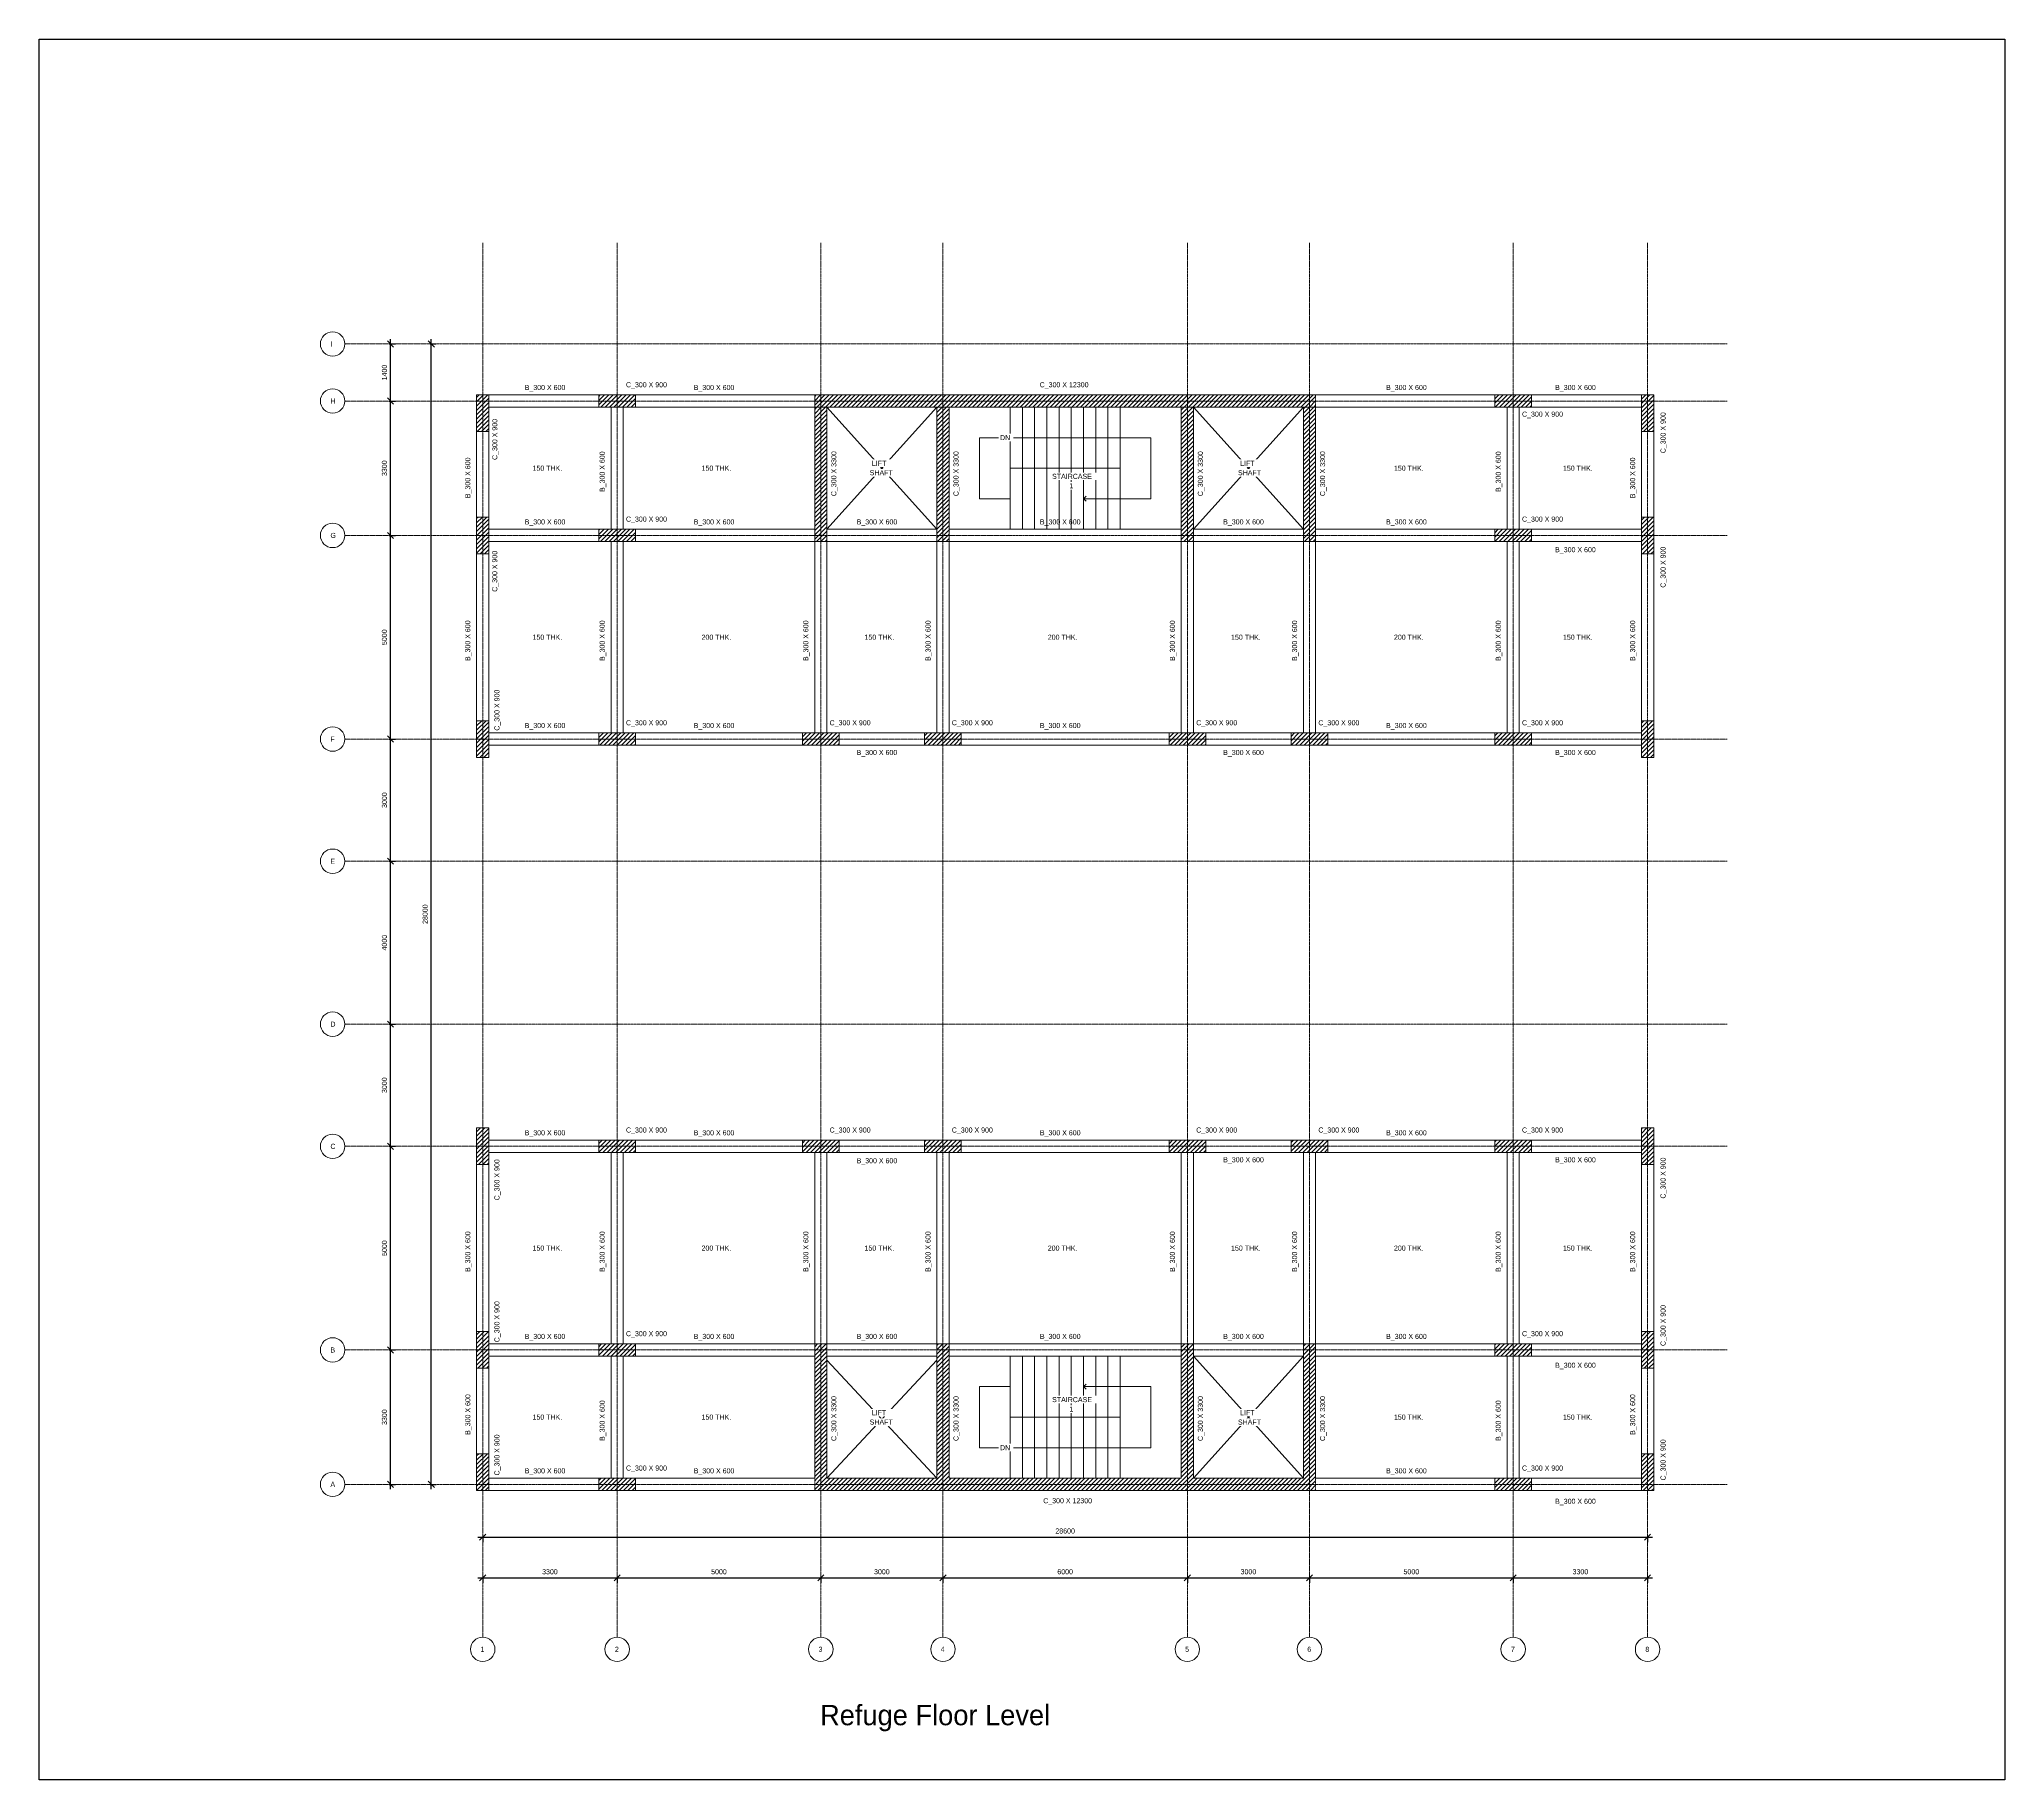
# Model space of a CAD drawing. Header units: millimetres. Extents: x -12446 to 395154, y -7552 to 35181.
# Drawn here: x 281025 to 329280, y -7552 to 35181 of the extents above; entities that cross this region are included whole.
import ezdxf

# ---------------------------------------------------------------- set-up
doc = ezdxf.new("R2010")
doc.units = ezdxf.units.MM
doc.header["$PDMODE"] = 35
for name, pattern in [('Dash', [6.35, 3.175, -3.175]), ('Grid Line', [22.225, 12.7, -3.175, 3.175, -3.175]), ('Overhead', [3.96875, 2.38125, -1.5875])]:
    doc.linetypes.add(name, pattern=pattern)
for name, color, linetype, lineweight in [('A-ANNO-DIMS', 211, 'Continuous', 9), ('A-CUTOUT', 12, 'Continuous', 18), ('A-FLOR', 192, 'Continuous', 18), ('A-FLOR-IDEN', 11, 'Continuous', 9), ('Boundary', 40, 'Continuous', 30), ('G-ANNO-TEXT', 231, 'Continuous', 9), ('Origin', 40, 'Continuous', 30), ('S-BEAM', 12, 'Continuous', 18), ('S-BEAM-HDLN', 1, 'Dash', 18), ('S-BEAM-IDEN', 2, 'Continuous', 9), ('S-COLS', 52, 'Continuous', 18), ('S-COLS-IDEN', 171, 'Continuous', 9), ('S-GRID', 1, 'Continuous', 9), ('S-GRID-IDEN', 1, 'Continuous', 9), ('S-STRS', 31, 'Continuous', 18), ('S-STRS-ANNO', 31, 'Continuous', 18), ('S-STRS-IDEN', 31, 'Continuous', 18)]:
    doc.layers.add(name, color=color, linetype=linetype, lineweight=lineweight)
doc.styles.add('Arial', font='arial.ttf', dxfattribs={"height": 125})
doc.styles.add('JetBrains Mono', font='JetBrainsMono-VariableFont_wght.ttf', dxfattribs={"height": 125})
doc.dimstyles.new('Diagonal_-_2_5mm_JetBrains_Mono', dxfattribs={"dimscale": 304.8, "dimtxt": 176.918969, "dimasz": 0.492126, "dimexe": 0.393701, "dimexo": 0.246063, "dimgap": 0.287073, "dimtad": 1, "dimdec": 0, "dimzin": 0, "dimdsep": 46, "dimtxsty": 'JetBrains Mono', "dimblk1": 'OBLIQUE', "dimblk2": 'OBLIQUE', "dimsah": 1, "dimcen": 0.09, "dimdle": 0.393701, "dimazin": 0, "dimtfac": 1, "dimtdec": 4, "dimtix": 1, "dimtmove": 0, "dimatfit": 3, "dimfxl": 1, "dimtvp": 1, "dimtfill": 1, "dimtolj": 1, "dimtzin": 0, "dimarcsym": 2})
pattern_1 = [(45, (292212.27, 0), (-53.03301, 53.03301), [])]

# ---------------------------------------------------------------- blocks, each defined once
blk = doc.blocks.new('Grid - M_Grid Head - Circle-24584-01 1st Floor Lvl_')
at = {"layer": 'S-GRID-IDEN'}
blk.add_circle((0, 0), 6, dxfattribs=at)
blk = doc.blocks.new('_Oblique')
at = {"color": 0, "linetype": 'ByBlock', "lineweight": -2}
blk.add_line((-0.5, -0.5), (0.5, 0.5), dxfattribs=at)
blk = doc.blocks.new('*D88')
at = {"layer": 'A-ANNO-DIMS', "color": 0, "lineweight": -2, "transparency": 16777216}
for p, q in [((291792, -2597), (295332, -2597)), ((291912, -2566), (291912, -2717)), ((295212, -2566), (295212, -2717))]:
    blk.add_line(p, q, dxfattribs=at)
at = {"layer": 'Defpoints', "color": 0, "transparency": 16777216}
for p in [(291912, -2491), (295212, -2491), (295212, -2597)]:
    blk.add_point(p, dxfattribs=at)
at = {"layer": 'A-ANNO-DIMS', "color": 0, "lineweight": -2, "transparency": 16777216, "xscale": 150, "yscale": 150, "zscale": 150, "rotation": 180}
blk.add_blockref('_Oblique', (291912, -2597), dxfattribs=at)
at = {"layer": 'A-ANNO-DIMS', "color": 0, "lineweight": -2, "transparency": 16777216, "xscale": 150, "yscale": 150, "zscale": 150}
blk.add_blockref('_Oblique', (295212, -2597), dxfattribs=at)
at = {"layer": 'A-ANNO-DIMS', "color": 0, "transparency": 16777216, "insert": (293562, -2446), "char_height": 125, "width": 496.29, "attachment_point": 5, "style": 'JetBrains Mono', "bg_fill": 3, "box_fill_scale": 1.1, "bg_fill_color": 9, "bg_fill_true_color": 13158600, "bg_fill_transparency": 0}
blk.add_mtext('\\A1;3300', dxfattribs=at)
blk = doc.blocks.new('*D89')
at = {"layer": 'A-ANNO-DIMS', "color": 0, "lineweight": -2, "transparency": 16777216}
for p, q in [((295092, -2597), (300332, -2597)), ((295212, -2566), (295212, -2717)), ((300212, -2566), (300212, -2717))]:
    blk.add_line(p, q, dxfattribs=at)
at = {"layer": 'Defpoints', "color": 0, "transparency": 16777216}
for p in [(295212, -2491), (300212, -2491), (300212, -2597)]:
    blk.add_point(p, dxfattribs=at)
at = {"layer": 'A-ANNO-DIMS', "color": 0, "lineweight": -2, "transparency": 16777216, "xscale": 150, "yscale": 150, "zscale": 150, "rotation": 180}
blk.add_blockref('_Oblique', (295212, -2597), dxfattribs=at)
at = {"layer": 'A-ANNO-DIMS', "color": 0, "lineweight": -2, "transparency": 16777216, "xscale": 150, "yscale": 150, "zscale": 150}
blk.add_blockref('_Oblique', (300212, -2597), dxfattribs=at)
at = {"layer": 'A-ANNO-DIMS', "color": 0, "transparency": 16777216, "insert": (297712, -2446), "char_height": 125, "width": 496.29, "attachment_point": 5, "style": 'JetBrains Mono', "bg_fill": 3, "box_fill_scale": 1.1, "bg_fill_color": 9, "bg_fill_true_color": 13158600, "bg_fill_transparency": 0}
blk.add_mtext('\\A1;5000', dxfattribs=at)
blk = doc.blocks.new('*D90')
at = {"layer": 'A-ANNO-DIMS', "color": 0, "lineweight": -2, "transparency": 16777216}
for p, q in [((300092, -2597), (303332, -2597)), ((300212, -2566), (300212, -2717)), ((303212, -2566), (303212, -2717))]:
    blk.add_line(p, q, dxfattribs=at)
at = {"layer": 'Defpoints', "color": 0, "transparency": 16777216}
for p in [(300212, -2491), (303212, -2491), (303212, -2597)]:
    blk.add_point(p, dxfattribs=at)
at = {"layer": 'A-ANNO-DIMS', "color": 0, "lineweight": -2, "transparency": 16777216, "xscale": 150, "yscale": 150, "zscale": 150, "rotation": 180}
blk.add_blockref('_Oblique', (300212, -2597), dxfattribs=at)
at = {"layer": 'A-ANNO-DIMS', "color": 0, "lineweight": -2, "transparency": 16777216, "xscale": 150, "yscale": 150, "zscale": 150}
blk.add_blockref('_Oblique', (303212, -2597), dxfattribs=at)
at = {"layer": 'A-ANNO-DIMS', "color": 0, "transparency": 16777216, "insert": (301712, -2446), "char_height": 125, "width": 496.29, "attachment_point": 5, "style": 'JetBrains Mono', "bg_fill": 3, "box_fill_scale": 1.1, "bg_fill_color": 9, "bg_fill_true_color": 13158600, "bg_fill_transparency": 0}
blk.add_mtext('\\A1;3000', dxfattribs=at)
blk = doc.blocks.new('*D91')
at = {"layer": 'A-ANNO-DIMS', "color": 0, "lineweight": -2, "transparency": 16777216}
for p, q in [((303092, -2597), (309332, -2597)), ((303212, -2566), (303212, -2717)), ((309212, -2566), (309212, -2717))]:
    blk.add_line(p, q, dxfattribs=at)
at = {"layer": 'Defpoints', "color": 0, "transparency": 16777216}
for p in [(303212, -2491), (309212, -2491), (309212, -2597)]:
    blk.add_point(p, dxfattribs=at)
at = {"layer": 'A-ANNO-DIMS', "color": 0, "lineweight": -2, "transparency": 16777216, "xscale": 150, "yscale": 150, "zscale": 150, "rotation": 180}
blk.add_blockref('_Oblique', (303212, -2597), dxfattribs=at)
at = {"layer": 'A-ANNO-DIMS', "color": 0, "lineweight": -2, "transparency": 16777216, "xscale": 150, "yscale": 150, "zscale": 150}
blk.add_blockref('_Oblique', (309212, -2597), dxfattribs=at)
at = {"layer": 'A-ANNO-DIMS', "color": 0, "transparency": 16777216, "insert": (306212, -2446), "char_height": 125, "width": 496.29, "attachment_point": 5, "style": 'JetBrains Mono', "bg_fill": 3, "box_fill_scale": 1.1, "bg_fill_color": 9, "bg_fill_true_color": 13158600, "bg_fill_transparency": 0}
blk.add_mtext('\\A1;6000', dxfattribs=at)
blk = doc.blocks.new('*D92')
at = {"layer": 'A-ANNO-DIMS', "color": 0, "lineweight": -2, "transparency": 16777216}
for p, q in [((309092, -2597), (312332, -2597)), ((309212, -2566), (309212, -2717)), ((312212, -2566), (312212, -2717))]:
    blk.add_line(p, q, dxfattribs=at)
at = {"layer": 'Defpoints', "color": 0, "transparency": 16777216}
for p in [(309212, -2491), (312212, -2491), (312212, -2597)]:
    blk.add_point(p, dxfattribs=at)
at = {"layer": 'A-ANNO-DIMS', "color": 0, "lineweight": -2, "transparency": 16777216, "xscale": 150, "yscale": 150, "zscale": 150, "rotation": 180}
blk.add_blockref('_Oblique', (309212, -2597), dxfattribs=at)
at = {"layer": 'A-ANNO-DIMS', "color": 0, "lineweight": -2, "transparency": 16777216, "xscale": 150, "yscale": 150, "zscale": 150}
blk.add_blockref('_Oblique', (312212, -2597), dxfattribs=at)
at = {"layer": 'A-ANNO-DIMS', "color": 0, "transparency": 16777216, "insert": (310712, -2446), "char_height": 125, "width": 496.29, "attachment_point": 5, "style": 'JetBrains Mono', "bg_fill": 3, "box_fill_scale": 1.1, "bg_fill_color": 9, "bg_fill_true_color": 13158600, "bg_fill_transparency": 0}
blk.add_mtext('\\A1;3000', dxfattribs=at)
blk = doc.blocks.new('*D93')
at = {"layer": 'A-ANNO-DIMS', "color": 0, "lineweight": -2, "transparency": 16777216}
for p, q in [((312092, -2597), (317332, -2597)), ((312212, -2566), (312212, -2717)), ((317212, -2566), (317212, -2717))]:
    blk.add_line(p, q, dxfattribs=at)
at = {"layer": 'Defpoints', "color": 0, "transparency": 16777216}
for p in [(312212, -2491), (317212, -2491), (317212, -2597)]:
    blk.add_point(p, dxfattribs=at)
at = {"layer": 'A-ANNO-DIMS', "color": 0, "lineweight": -2, "transparency": 16777216, "xscale": 150, "yscale": 150, "zscale": 150, "rotation": 180}
blk.add_blockref('_Oblique', (312212, -2597), dxfattribs=at)
at = {"layer": 'A-ANNO-DIMS', "color": 0, "lineweight": -2, "transparency": 16777216, "xscale": 150, "yscale": 150, "zscale": 150}
blk.add_blockref('_Oblique', (317212, -2597), dxfattribs=at)
at = {"layer": 'A-ANNO-DIMS', "color": 0, "transparency": 16777216, "insert": (314712, -2446), "char_height": 125, "width": 496.29, "attachment_point": 5, "style": 'JetBrains Mono', "bg_fill": 3, "box_fill_scale": 1.1, "bg_fill_color": 9, "bg_fill_true_color": 13158600, "bg_fill_transparency": 0}
blk.add_mtext('\\A1;5000', dxfattribs=at)
blk = doc.blocks.new('*D94')
at = {"layer": 'A-ANNO-DIMS', "color": 0, "lineweight": -2, "transparency": 16777216}
for p, q in [((317092, -2597), (320632, -2597)), ((317212, -2566), (317212, -2717)), ((320512, -2566), (320512, -2717))]:
    blk.add_line(p, q, dxfattribs=at)
at = {"layer": 'Defpoints', "color": 0, "transparency": 16777216}
for p in [(317212, -2491), (320512, -2491), (320512, -2597)]:
    blk.add_point(p, dxfattribs=at)
at = {"layer": 'A-ANNO-DIMS', "color": 0, "lineweight": -2, "transparency": 16777216, "xscale": 150, "yscale": 150, "zscale": 150, "rotation": 180}
blk.add_blockref('_Oblique', (317212, -2597), dxfattribs=at)
at = {"layer": 'A-ANNO-DIMS', "color": 0, "lineweight": -2, "transparency": 16777216, "xscale": 150, "yscale": 150, "zscale": 150}
blk.add_blockref('_Oblique', (320512, -2597), dxfattribs=at)
at = {"layer": 'A-ANNO-DIMS', "color": 0, "transparency": 16777216, "insert": (318862, -2446), "char_height": 125, "width": 496.29, "attachment_point": 5, "style": 'JetBrains Mono', "bg_fill": 3, "box_fill_scale": 1.1, "bg_fill_color": 9, "bg_fill_true_color": 13158600, "bg_fill_transparency": 0}
blk.add_mtext('\\A1;3300', dxfattribs=at)
blk = doc.blocks.new('*D95')
at = {"layer": 'A-ANNO-DIMS', "color": 0, "lineweight": -2, "transparency": 16777216}
for p, q in [((289619, 3000), (289770, 3000)), ((289650, -420), (289650, 3120)), ((289619, -300), (289770, -300))]:
    blk.add_line(p, q, dxfattribs=at)
at = {"layer": 'Defpoints', "color": 0, "transparency": 16777216}
for p in [(289544, 3000), (289650, 3000), (289544, -300)]:
    blk.add_point(p, dxfattribs=at)
at = {"layer": 'A-ANNO-DIMS', "color": 0, "lineweight": -2, "transparency": 16777216, "xscale": 150, "yscale": 150, "zscale": 150}
for p, rotation in [((289650, 3000), 90), ((289650, -300), 270)]:
    blk.add_blockref('_Oblique', p, dxfattribs=dict(at, rotation=rotation))
at = {"layer": 'A-ANNO-DIMS', "color": 0, "transparency": 16777216, "insert": (289499, 1350), "char_height": 125, "width": 496.29, "attachment_point": 5, "rotation": 90, "style": 'JetBrains Mono', "bg_fill": 3, "box_fill_scale": 1.1, "bg_fill_color": 9, "bg_fill_true_color": 13158600, "bg_fill_transparency": 0}
blk.add_mtext('\\A1;3300', dxfattribs=at)
blk = doc.blocks.new('*D96')
at = {"layer": 'A-ANNO-DIMS', "color": 0, "lineweight": -2, "transparency": 16777216}
for p, q in [((289619, 8000), (289770, 8000)), ((289650, 2880), (289650, 8120)), ((289619, 3000), (289770, 3000))]:
    blk.add_line(p, q, dxfattribs=at)
at = {"layer": 'Defpoints', "color": 0, "transparency": 16777216}
for p in [(289544, 8000), (289650, 8000), (289544, 3000)]:
    blk.add_point(p, dxfattribs=at)
at = {"layer": 'A-ANNO-DIMS', "color": 0, "lineweight": -2, "transparency": 16777216, "xscale": 150, "yscale": 150, "zscale": 150}
for p, rotation in [((289650, 8000), 90), ((289650, 3000), 270)]:
    blk.add_blockref('_Oblique', p, dxfattribs=dict(at, rotation=rotation))
at = {"layer": 'A-ANNO-DIMS', "color": 0, "transparency": 16777216, "insert": (289499, 5500), "char_height": 125, "width": 496.29, "attachment_point": 5, "rotation": 90, "style": 'JetBrains Mono', "bg_fill": 3, "box_fill_scale": 1.1, "bg_fill_color": 9, "bg_fill_true_color": 13158600, "bg_fill_transparency": 0}
blk.add_mtext('\\A1;5000', dxfattribs=at)
blk = doc.blocks.new('*D97')
at = {"layer": 'A-ANNO-DIMS', "color": 0, "lineweight": -2, "transparency": 16777216}
for p, q in [((289650, 7880), (289650, 11120)), ((289619, 11000), (289770, 11000)), ((289619, 8000), (289770, 8000))]:
    blk.add_line(p, q, dxfattribs=at)
at = {"layer": 'Defpoints', "color": 0, "transparency": 16777216}
for p in [(289544, 11000), (289650, 11000), (289544, 8000)]:
    blk.add_point(p, dxfattribs=at)
at = {"layer": 'A-ANNO-DIMS', "color": 0, "lineweight": -2, "transparency": 16777216, "xscale": 150, "yscale": 150, "zscale": 150}
for p, rotation in [((289650, 11000), 90), ((289650, 8000), 270)]:
    blk.add_blockref('_Oblique', p, dxfattribs=dict(at, rotation=rotation))
at = {"layer": 'A-ANNO-DIMS', "color": 0, "transparency": 16777216, "insert": (289499, 9500), "char_height": 125, "width": 496.29, "attachment_point": 5, "rotation": 90, "style": 'JetBrains Mono', "bg_fill": 3, "box_fill_scale": 1.1, "bg_fill_color": 9, "bg_fill_true_color": 13158600, "bg_fill_transparency": 0}
blk.add_mtext('\\A1;3000', dxfattribs=at)
blk = doc.blocks.new('*D98')
at = {"layer": 'A-ANNO-DIMS', "color": 0, "lineweight": -2, "transparency": 16777216}
for p, q in [((289619, 15000), (289770, 15000)), ((289650, 10880), (289650, 15120)), ((289619, 11000), (289770, 11000))]:
    blk.add_line(p, q, dxfattribs=at)
at = {"layer": 'Defpoints', "color": 0, "transparency": 16777216}
for p in [(289544, 15000), (289650, 15000), (289544, 11000)]:
    blk.add_point(p, dxfattribs=at)
at = {"layer": 'A-ANNO-DIMS', "color": 0, "lineweight": -2, "transparency": 16777216, "xscale": 150, "yscale": 150, "zscale": 150}
for p, rotation in [((289650, 15000), 90), ((289650, 11000), 270)]:
    blk.add_blockref('_Oblique', p, dxfattribs=dict(at, rotation=rotation))
at = {"layer": 'A-ANNO-DIMS', "color": 0, "transparency": 16777216, "insert": (289499, 13000), "char_height": 125, "width": 496.29, "attachment_point": 5, "rotation": 90, "style": 'JetBrains Mono', "bg_fill": 3, "box_fill_scale": 1.1, "bg_fill_color": 9, "bg_fill_true_color": 13158600, "bg_fill_transparency": 0}
blk.add_mtext('\\A1;4000', dxfattribs=at)
blk = doc.blocks.new('*D99')
at = {"layer": 'A-ANNO-DIMS', "color": 0, "lineweight": -2, "transparency": 16777216}
for p, q in [((289619, 18000), (289770, 18000)), ((289650, 14880), (289650, 18120)), ((289619, 15000), (289770, 15000))]:
    blk.add_line(p, q, dxfattribs=at)
at = {"layer": 'Defpoints', "color": 0, "transparency": 16777216}
for p in [(289544, 18000), (289650, 18000), (289544, 15000)]:
    blk.add_point(p, dxfattribs=at)
at = {"layer": 'A-ANNO-DIMS', "color": 0, "lineweight": -2, "transparency": 16777216, "xscale": 150, "yscale": 150, "zscale": 150}
for p, rotation in [((289650, 18000), 90), ((289650, 15000), 270)]:
    blk.add_blockref('_Oblique', p, dxfattribs=dict(at, rotation=rotation))
at = {"layer": 'A-ANNO-DIMS', "color": 0, "transparency": 16777216, "insert": (289499, 16500), "char_height": 125, "width": 496.29, "attachment_point": 5, "rotation": 90, "style": 'JetBrains Mono', "bg_fill": 3, "box_fill_scale": 1.1, "bg_fill_color": 9, "bg_fill_true_color": 13158600, "bg_fill_transparency": 0}
blk.add_mtext('\\A1;3000', dxfattribs=at)
blk = doc.blocks.new('*D100')
at = {"layer": 'A-ANNO-DIMS', "color": 0, "lineweight": -2, "transparency": 16777216}
for p, q in [((289619, 23000), (289770, 23000)), ((289650, 17880), (289650, 23120)), ((289619, 18000), (289770, 18000))]:
    blk.add_line(p, q, dxfattribs=at)
at = {"layer": 'Defpoints', "color": 0, "transparency": 16777216}
for p in [(289544, 23000), (289650, 23000), (289544, 18000)]:
    blk.add_point(p, dxfattribs=at)
at = {"layer": 'A-ANNO-DIMS', "color": 0, "lineweight": -2, "transparency": 16777216, "xscale": 150, "yscale": 150, "zscale": 150}
for p, rotation in [((289650, 23000), 90), ((289650, 18000), 270)]:
    blk.add_blockref('_Oblique', p, dxfattribs=dict(at, rotation=rotation))
at = {"layer": 'A-ANNO-DIMS', "color": 0, "transparency": 16777216, "insert": (289499, 20500), "char_height": 125, "width": 496.29, "attachment_point": 5, "rotation": 90, "style": 'JetBrains Mono', "bg_fill": 3, "box_fill_scale": 1.1, "bg_fill_color": 9, "bg_fill_true_color": 13158600, "bg_fill_transparency": 0}
blk.add_mtext('\\A1;5000', dxfattribs=at)
blk = doc.blocks.new('*D101')
at = {"layer": 'A-ANNO-DIMS', "color": 0, "lineweight": -2, "transparency": 16777216}
for p, q in [((289619, 26300), (289770, 26300)), ((289650, 22880), (289650, 26420)), ((289619, 23000), (289770, 23000))]:
    blk.add_line(p, q, dxfattribs=at)
at = {"layer": 'Defpoints', "color": 0, "transparency": 16777216}
for p in [(289544, 26300), (289650, 26300), (289544, 23000)]:
    blk.add_point(p, dxfattribs=at)
at = {"layer": 'A-ANNO-DIMS', "color": 0, "lineweight": -2, "transparency": 16777216, "xscale": 150, "yscale": 150, "zscale": 150}
for p, rotation in [((289650, 26300), 90), ((289650, 23000), 270)]:
    blk.add_blockref('_Oblique', p, dxfattribs=dict(at, rotation=rotation))
at = {"layer": 'A-ANNO-DIMS', "color": 0, "transparency": 16777216, "insert": (289499, 24650), "char_height": 125, "width": 496.29, "attachment_point": 5, "rotation": 90, "style": 'JetBrains Mono', "bg_fill": 3, "box_fill_scale": 1.1, "bg_fill_color": 9, "bg_fill_true_color": 13158600, "bg_fill_transparency": 0}
blk.add_mtext('\\A1;3300', dxfattribs=at)
blk = doc.blocks.new('*D102')
at = {"layer": 'A-ANNO-DIMS', "color": 0, "lineweight": -2, "transparency": 16777216}
for p, q in [((289619, 27700), (289770, 27700)), ((289650, 26180), (289650, 27820)), ((289619, 26300), (289770, 26300))]:
    blk.add_line(p, q, dxfattribs=at)
at = {"layer": 'Defpoints', "color": 0, "transparency": 16777216}
for p in [(289544, 27700), (289650, 27700), (289544, 26300)]:
    blk.add_point(p, dxfattribs=at)
at = {"layer": 'A-ANNO-DIMS', "color": 0, "lineweight": -2, "transparency": 16777216, "xscale": 150, "yscale": 150, "zscale": 150}
for p, rotation in [((289650, 27700), 90), ((289650, 26300), 270)]:
    blk.add_blockref('_Oblique', p, dxfattribs=dict(at, rotation=rotation))
at = {"layer": 'A-ANNO-DIMS', "color": 0, "transparency": 16777216, "insert": (289499, 27000), "char_height": 125, "width": 496.29, "attachment_point": 5, "rotation": 90, "style": 'JetBrains Mono', "bg_fill": 3, "box_fill_scale": 1.1, "bg_fill_color": 9, "bg_fill_true_color": 13158600, "bg_fill_transparency": 0}
blk.add_mtext('\\A1;1400', dxfattribs=at)
blk = doc.blocks.new('*D103')
at = {"layer": 'A-ANNO-DIMS', "color": 0, "lineweight": -2, "transparency": 16777216}
for p, q in [((290619, 27700), (290770, 27700)), ((290650, -420), (290650, 27820)), ((290619, -300), (290770, -300))]:
    blk.add_line(p, q, dxfattribs=at)
at = {"layer": 'Defpoints', "color": 0, "transparency": 16777216}
for p in [(290544, 27700), (290650, 27700), (290544, -300)]:
    blk.add_point(p, dxfattribs=at)
at = {"layer": 'A-ANNO-DIMS', "color": 0, "lineweight": -2, "transparency": 16777216, "xscale": 150, "yscale": 150, "zscale": 150}
for p, rotation in [((290650, 27700), 90), ((290650, -300), 270)]:
    blk.add_blockref('_Oblique', p, dxfattribs=dict(at, rotation=rotation))
at = {"layer": 'A-ANNO-DIMS', "color": 0, "transparency": 16777216, "insert": (290499, 13700), "char_height": 125, "width": 620.37, "attachment_point": 5, "rotation": 90, "style": 'JetBrains Mono', "bg_fill": 3, "box_fill_scale": 1.1, "bg_fill_color": 9, "bg_fill_true_color": 13158600, "bg_fill_transparency": 0}
blk.add_mtext('\\A1;28000', dxfattribs=at)
blk = doc.blocks.new('*D104')
at = {"layer": 'A-ANNO-DIMS', "color": 0, "lineweight": -2, "transparency": 16777216}
for p, q in [((291792, -1597), (320632, -1597)), ((291912, -1566), (291912, -1717)), ((320512, -1566), (320512, -1717))]:
    blk.add_line(p, q, dxfattribs=at)
at = {"layer": 'Defpoints', "color": 0, "transparency": 16777216}
for p in [(291912, -1491), (320512, -1491), (320512, -1597)]:
    blk.add_point(p, dxfattribs=at)
at = {"layer": 'A-ANNO-DIMS', "color": 0, "lineweight": -2, "transparency": 16777216, "xscale": 150, "yscale": 150, "zscale": 150, "rotation": 180}
blk.add_blockref('_Oblique', (291912, -1597), dxfattribs=at)
at = {"layer": 'A-ANNO-DIMS', "color": 0, "lineweight": -2, "transparency": 16777216, "xscale": 150, "yscale": 150, "zscale": 150}
blk.add_blockref('_Oblique', (320512, -1597), dxfattribs=at)
at = {"layer": 'A-ANNO-DIMS', "color": 0, "transparency": 16777216, "insert": (306212, -1446), "char_height": 125, "width": 620.37, "attachment_point": 5, "style": 'JetBrains Mono', "bg_fill": 3, "box_fill_scale": 1.1, "bg_fill_color": 9, "bg_fill_true_color": 13158600, "bg_fill_transparency": 0}
blk.add_mtext('\\A1;28600', dxfattribs=at)

msp = doc.modelspace()

# ---------------------------------------------------------------- hatches: boundary and pattern name
at = {"layer": 'S-COLS'}
h = msp.add_hatch(dxfattribs=at)
h.set_pattern_fill('FP_1', color=8, style=0, pattern_type=2)
h.set_pattern_definition(pattern_1)
h.paths.add_polyline_path([(292062.3, 25550), (292062.3, 26450), (291762.3, 26450), (291762.3, 25550)])
h = msp.add_hatch(dxfattribs=at)
h.set_pattern_fill('FP_1', color=8, style=0, pattern_type=2)
h.set_pattern_definition(pattern_1)
h.paths.add_polyline_path([(295662.3, 26150), (295662.3, 26450), (294762.3, 26450), (294762.3, 26150), (295362.3, 26150)])
h = msp.add_hatch(dxfattribs=at)
h.set_pattern_fill('FP_1', color=8, style=0, pattern_type=2)
h.set_pattern_definition(pattern_1)
h.paths.add_polyline_path([(312362.3, 26150), (312362.3, 26450), (300062.3, 26450), (300062.3, 26150), (309944.6, 26150)])
h = msp.add_hatch(dxfattribs=at)
h.set_pattern_fill('FP_1', color=8, style=0, pattern_type=2)
h.set_pattern_definition(pattern_1)
h.paths.add_polyline_path([(300362.3, 22850), (300362.3, 26150), (300062.3, 26150), (300062.3, 22850)])
h = msp.add_hatch(dxfattribs=at)
h.set_pattern_fill('FP_1', color=8, style=0, pattern_type=2)
h.set_pattern_definition(pattern_1)
h.paths.add_polyline_path([(303362.3, 22850), (303362.3, 26150), (303062.3, 26150), (303062.3, 22850)])
h = msp.add_hatch(dxfattribs=at)
h.set_pattern_fill('FP_1', color=8, style=0, pattern_type=2)
h.set_pattern_definition(pattern_1)
h.paths.add_polyline_path([(309362.3, 22850), (309362.3, 26150), (309062.3, 26150), (309062.3, 22850)])
h = msp.add_hatch(dxfattribs=at)
h.set_pattern_fill('FP_1', color=8, style=0, pattern_type=2)
h.set_pattern_definition(pattern_1)
h.paths.add_polyline_path([(312362.3, 22850), (312362.3, 26150), (312062.3, 26150), (312062.3, 22850)])
h = msp.add_hatch(dxfattribs=at)
h.set_pattern_fill('FP_1', color=8, style=0, pattern_type=2)
h.set_pattern_definition(pattern_1)
h.paths.add_polyline_path([(317662.3, 26150), (317662.3, 26450), (316762.3, 26450), (316762.3, 26150), (317362.3, 26150)])
h = msp.add_hatch(dxfattribs=at)
h.set_pattern_fill('FP_1', color=8, style=0, pattern_type=2)
h.set_pattern_definition(pattern_1)
h.paths.add_polyline_path([(320662.3, 25550), (320662.3, 26450), (320362.3, 26450), (320362.3, 25550)])
h = msp.add_hatch(dxfattribs=at)
h.set_pattern_fill('FP_1', color=8, style=0, pattern_type=2)
h.set_pattern_definition(pattern_1)
h.paths.add_polyline_path([(292062.3, 22550), (292062.3, 23450), (291762.3, 23450), (291762.3, 22550)])
h = msp.add_hatch(dxfattribs=at)
h.set_pattern_fill('FP_1', color=8, style=0, pattern_type=2)
h.set_pattern_definition(pattern_1)
h.paths.add_polyline_path([(320362.3, 22550), (320662.3, 22550), (320662.3, 23450), (320362.3, 23450), (320362.3, 22850)])
h = msp.add_hatch(dxfattribs=at)
h.set_pattern_fill('FP_1', color=8, style=0, pattern_type=2)
h.set_pattern_definition(pattern_1)
h.paths.add_polyline_path([(295662.3, 22850), (295662.3, 23150), (294762.3, 23150), (294762.3, 22850), (295362.3, 22850)])
h = msp.add_hatch(dxfattribs=at)
h.set_pattern_fill('FP_1', color=8, style=0, pattern_type=2)
h.set_pattern_definition(pattern_1)
h.paths.add_polyline_path([(317662.3, 22850), (317662.3, 23150), (316762.3, 23150), (316762.3, 22850), (317362.3, 22850)])
h = msp.add_hatch(dxfattribs=at)
h.set_pattern_fill('FP_1', color=8, style=0, pattern_type=2)
h.set_pattern_definition(pattern_1)
h.paths.add_polyline_path([(292062.3, 17550), (292062.3, 18450), (291762.3, 18450), (291762.3, 17550)])
h = msp.add_hatch(dxfattribs=at)
h.set_pattern_fill('FP_1', color=8, style=0, pattern_type=2)
h.set_pattern_definition(pattern_1)
h.paths.add_polyline_path([(320662.3, 17550), (320662.3, 18450), (320362.3, 18450), (320362.3, 17550)])
h = msp.add_hatch(dxfattribs=at)
h.set_pattern_fill('FP_1', color=8, style=0, pattern_type=2)
h.set_pattern_definition(pattern_1)
h.paths.add_polyline_path([(295362.3, 17850), (295662.3, 17850), (295662.3, 18150), (294762.3, 18150), (294762.3, 17850), (295062.3, 17850)])
h = msp.add_hatch(dxfattribs=at)
h.set_pattern_fill('FP_1', color=8, style=0, pattern_type=2)
h.set_pattern_definition(pattern_1)
h.paths.add_polyline_path([(300362.3, 17850), (300662.3, 17850), (300662.3, 18150), (299762.3, 18150), (299762.3, 17850), (300062.3, 17850)])
h = msp.add_hatch(dxfattribs=at)
h.set_pattern_fill('FP_1', color=8, style=0, pattern_type=2)
h.set_pattern_definition(pattern_1)
h.paths.add_polyline_path([(303362.3, 17850), (303662.3, 17850), (303662.3, 18150), (302762.3, 18150), (302762.3, 17850), (303062.3, 17850)])
h = msp.add_hatch(dxfattribs=at)
h.set_pattern_fill('FP_1', color=8, style=0, pattern_type=2)
h.set_pattern_definition(pattern_1)
h.paths.add_polyline_path([(309362.3, 17850), (309662.3, 17850), (309662.3, 18150), (308762.3, 18150), (308762.3, 17850), (309062.3, 17850)])
h = msp.add_hatch(dxfattribs=at)
h.set_pattern_fill('FP_1', color=8, style=0, pattern_type=2)
h.set_pattern_definition(pattern_1)
h.paths.add_polyline_path([(312362.3, 17850), (312662.3, 17850), (312662.3, 18150), (311762.3, 18150), (311762.3, 17850), (312062.3, 17850)])
h = msp.add_hatch(dxfattribs=at)
h.set_pattern_fill('FP_1', color=8, style=0, pattern_type=2)
h.set_pattern_definition(pattern_1)
h.paths.add_polyline_path([(317362.3, 17850), (317662.3, 17850), (317662.3, 18150), (316762.3, 18150), (316762.3, 17850), (317062.3, 17850)])
h = msp.add_hatch(dxfattribs=at)
h.set_pattern_fill('FP_1', color=8, style=0, pattern_type=2)
h.set_pattern_definition(pattern_1)
h.paths.add_polyline_path([(291762.3, 7550), (292062.3, 7550), (292062.3, 8450), (291762.3, 8450), (291762.3, 7975.6)])
h = msp.add_hatch(dxfattribs=at)
h.set_pattern_fill('FP_1', color=8, style=0, pattern_type=2)
h.set_pattern_definition(pattern_1)
h.paths.add_polyline_path([(320362.3, 7550), (320662.3, 7550), (320662.3, 8450), (320362.3, 8450), (320362.3, 7850)])
h = msp.add_hatch(dxfattribs=at)
h.set_pattern_fill('FP_1', color=8, style=0, pattern_type=2)
h.set_pattern_definition(pattern_1)
h.paths.add_polyline_path([(295662.3, 7850), (295662.3, 8150), (294762.3, 8150), (294762.3, 7850), (295362.3, 7850)])
h = msp.add_hatch(dxfattribs=at)
h.set_pattern_fill('FP_1', color=8, style=0, pattern_type=2)
h.set_pattern_definition(pattern_1)
h.paths.add_polyline_path([(300662.3, 7850), (300662.3, 8150), (299762.3, 8150), (299762.3, 7850), (300362.3, 7850)])
h = msp.add_hatch(dxfattribs=at)
h.set_pattern_fill('FP_1', color=8, style=0, pattern_type=2)
h.set_pattern_definition(pattern_1)
h.paths.add_polyline_path([(303662.3, 7850), (303662.3, 8150), (302762.3, 8150), (302762.3, 7850), (303362.3, 7850)])
h = msp.add_hatch(dxfattribs=at)
h.set_pattern_fill('FP_1', color=8, style=0, pattern_type=2)
h.set_pattern_definition(pattern_1)
h.paths.add_polyline_path([(309362.3, 7850), (309662.3, 7850), (309662.3, 8150), (308762.3, 8150), (308762.3, 7850), (309062.3, 7850)])
h = msp.add_hatch(dxfattribs=at)
h.set_pattern_fill('FP_1', color=8, style=0, pattern_type=2)
h.set_pattern_definition(pattern_1)
h.paths.add_polyline_path([(312662.3, 7850), (312662.3, 8150), (311762.3, 8150), (311762.3, 7850), (312362.3, 7850)])
h = msp.add_hatch(dxfattribs=at)
h.set_pattern_fill('FP_1', color=8, style=0, pattern_type=2)
h.set_pattern_definition(pattern_1)
h.paths.add_polyline_path([(317662.3, 7850), (317662.3, 8150), (316762.3, 8150), (316762.3, 7850), (317362.3, 7850)])
h = msp.add_hatch(dxfattribs=at)
h.set_pattern_fill('FP_1', color=8, style=0, pattern_type=2)
h.set_pattern_definition(pattern_1)
h.paths.add_polyline_path([(292062.3, 2550), (292062.3, 3450), (291762.3, 3450), (291762.3, 2550)])
h = msp.add_hatch(dxfattribs=at)
h.set_pattern_fill('FP_1', color=8, style=0, pattern_type=2)
h.set_pattern_definition(pattern_1)
h.paths.add_polyline_path([(320362.3, 2550), (320662.3, 2550), (320662.3, 3450), (320362.3, 3450), (320362.3, 2850)])
h = msp.add_hatch(dxfattribs=at)
h.set_pattern_fill('FP_1', color=8, style=0, pattern_type=2)
h.set_pattern_definition(pattern_1)
h.paths.add_polyline_path([(295662.3, 2850), (295662.3, 3150), (294762.3, 3150), (294762.3, 2850), (295362.3, 2850)])
h = msp.add_hatch(dxfattribs=at)
h.set_pattern_fill('FP_1', color=8, style=0, pattern_type=2)
h.set_pattern_definition(pattern_1)
h.paths.add_polyline_path([(300362.3, -150), (300362.3, 3150), (300062.3, 3150), (300062.3, -150)])
h = msp.add_hatch(dxfattribs=at)
h.set_pattern_fill('FP_1', color=8, style=0, pattern_type=2)
h.set_pattern_definition(pattern_1)
h.paths.add_polyline_path([(303062.3, -150), (303362.3, -150), (303362.3, 3150), (303062.3, 3150)])
h = msp.add_hatch(dxfattribs=at)
h.set_pattern_fill('FP_1', color=8, style=0, pattern_type=2)
h.set_pattern_definition(pattern_1)
h.paths.add_polyline_path([(309362.3, -150), (309362.3, 3150), (309062.3, 3150), (309062.3, -150)])
h = msp.add_hatch(dxfattribs=at)
h.set_pattern_fill('FP_1', color=8, style=0, pattern_type=2)
h.set_pattern_definition(pattern_1)
h.paths.add_polyline_path([(312362.3, -150), (312362.3, 3150), (312062.3, 3150), (312062.3, -150)])
h = msp.add_hatch(dxfattribs=at)
h.set_pattern_fill('FP_1', color=8, style=0, pattern_type=2)
h.set_pattern_definition(pattern_1)
h.paths.add_polyline_path([(317662.3, 2850), (317662.3, 3150), (316762.3, 3150), (316762.3, 2850), (317362.3, 2850)])
h = msp.add_hatch(dxfattribs=at)
h.set_pattern_fill('FP_1', color=8, style=0, pattern_type=2)
h.set_pattern_definition(pattern_1)
h.paths.add_polyline_path([(292062.3, -450), (292062.3, 450), (291762.3, 450), (291762.3, -450)])
h = msp.add_hatch(dxfattribs=at)
h.set_pattern_fill('FP_1', color=8, style=0, pattern_type=2)
h.set_pattern_definition(pattern_1)
h.paths.add_polyline_path([(320662.3, -450), (320662.3, 450), (320362.3, 450), (320362.3, -450)])
h = msp.add_hatch(dxfattribs=at)
h.set_pattern_fill('FP_1', color=8, style=0, pattern_type=2)
h.set_pattern_definition(pattern_1)
h.paths.add_polyline_path([(295662.3, -450), (295662.3, -150), (294762.3, -150), (294762.3, -450)])
h = msp.add_hatch(dxfattribs=at)
h.set_pattern_fill('FP_1', color=8, style=0, pattern_type=2)
h.set_pattern_definition(pattern_1)
h.paths.add_polyline_path([(312362.3, -450), (312362.3, -150), (300062.3, -150), (300062.3, -450), (305195.6, -450)])
h = msp.add_hatch(dxfattribs=at)
h.set_pattern_fill('FP_1', color=8, style=0, pattern_type=2)
h.set_pattern_definition(pattern_1)
h.paths.add_polyline_path([(317662.3, -450), (317662.3, -150), (316762.3, -150), (316762.3, -450)])

# ---------------------------------------------------------------- linework, layer by layer
at = {"layer": 'A-CUTOUT'}
for p, q in [((300362.3, 26150), (303062.3, 23150)), ((300362.3, 23150), (303062.3, 26150)), ((309362.3, 26150), (312062.3, 23150)), ((309362.3, 23150), (312062.3, 26150)), ((300362.3, 2752.1), (303062.3, -150)), ((300362.3, -150), (303062.3, 2752.1)), ((309362.3, 2850), (312062.3, -150)), ((309362.3, -150), (312062.3, 2850))]:
    msp.add_line(p, q, dxfattribs=at)
at = {"layer": 'A-FLOR'}
for p, q in [((292062.3, 26450), (294762.3, 26450)), ((295062.3, 26150), (292062.3, 26150)), ((292062.3, 26150), (292062.3, 23150)), ((295062.3, 23150), (295062.3, 26150)), ((300062.3, 26150), (295362.3, 26150)), ((295362.3, 26150), (295362.3, 23150)), ((300062.3, 23150), (300062.3, 26150)), ((312362.3, 26150), (312362.3, 23150)), ((317062.3, 26150), (312362.3, 26150)), ((317062.3, 23150), (317062.3, 26150)), ((317362.3, 26150), (317362.3, 23150)), ((320362.3, 26150), (317362.3, 26150)), ((320362.3, 23150), (320362.3, 26150)), ((292062.3, 23150), (295062.3, 23150)), ((295062.3, 22850), (292062.3, 22850)), ((292062.3, 22850), (292062.3, 18150)), ((295062.3, 18150), (295062.3, 22850)), ((295362.3, 23150), (300062.3, 23150)), ((300062.3, 22850), (295362.3, 22850)), ((295362.3, 22850), (295362.3, 18150)), ((300062.3, 18150), (300062.3, 22850)), ((303062.3, 22850), (300362.3, 22850)), ((300362.3, 22850), (300362.3, 18150)), ((303062.3, 18150), (303062.3, 22850)), ((309062.3, 22850), (303362.3, 22850)), ((303362.3, 22850), (303362.3, 18150)), ((309062.3, 18150), (309062.3, 22850)), ((312062.3, 22850), (309362.3, 22850)), ((309362.3, 22850), (309362.3, 18150)), ((312062.3, 18150), (312062.3, 22850)), ((312362.3, 23150), (317062.3, 23150)), ((312362.3, 22850), (312362.3, 18150)), ((317062.3, 22850), (312362.3, 22850)), ((317062.3, 18150), (317062.3, 22850)), ((317362.3, 23150), (320362.3, 23150)), ((317362.3, 22850), (317362.3, 18150)), ((320362.3, 22850), (317362.3, 22850)), ((320362.3, 18150), (320362.3, 22850)), ((292062.3, 18150), (295062.3, 18150)), ((295362.3, 18150), (300062.3, 18150)), ((300362.3, 18150), (303062.3, 18150)), ((303362.3, 18150), (309062.3, 18150)), ((309362.3, 18150), (312062.3, 18150)), ((312362.3, 18150), (317062.3, 18150)), ((317362.3, 18150), (320362.3, 18150)), ((295062.3, 17850), (292062.3, 17850)), ((300062.3, 17850), (295362.3, 17850)), ((303062.3, 17850), (300362.3, 17850)), ((309062.3, 17850), (303362.3, 17850)), ((312062.3, 17850), (309362.3, 17850)), ((317062.3, 17850), (312362.3, 17850)), ((320362.3, 17850), (317362.3, 17850)), ((292062.3, 8150), (295062.3, 8150)), ((295062.3, 7850), (292062.3, 7850)), ((292062.3, 7850), (292062.3, 3150)), ((295062.3, 3150), (295062.3, 7850)), ((295362.3, 8150), (300062.3, 8150)), ((300062.3, 7850), (295362.3, 7850)), ((295362.3, 7850), (295362.3, 3150)), ((300062.3, 3150), (300062.3, 7850)), ((300362.3, 8150), (303062.3, 8150)), ((303062.3, 7850), (300362.3, 7850)), ((300362.3, 7850), (300362.3, 3150)), ((303062.3, 3150), (303062.3, 7850)), ((303362.3, 8150), (309062.3, 8150)), ((309062.3, 7850), (303362.3, 7850)), ((303362.3, 7850), (303362.3, 3150)), ((309062.3, 3150), (309062.3, 7850)), ((309362.3, 8150), (312062.3, 8150)), ((312062.3, 7850), (309362.3, 7850)), ((309362.3, 7850), (309362.3, 3150)), ((312062.3, 3150), (312062.3, 7850)), ((312362.3, 8150), (317062.3, 8150)), ((317062.3, 7850), (312362.3, 7850)), ((312362.3, 7850), (312362.3, 3150)), ((317062.3, 3150), (317062.3, 7850)), ((317362.3, 8150), (320362.3, 8150)), ((320362.3, 7850), (317362.3, 7850)), ((317362.3, 7850), (317362.3, 3150)), ((320362.3, 3150), (320362.3, 7850)), ((292062.3, 3150), (295062.3, 3150)), ((295362.3, 3150), (300062.3, 3150)), ((300362.3, 3150), (303062.3, 3150)), ((303362.3, 3150), (309062.3, 3150)), ((309362.3, 3150), (312062.3, 3150)), ((312362.3, 3150), (317062.3, 3150)), ((317362.3, 3150), (320362.3, 3150)), ((295062.3, 2850), (292062.3, 2850)), ((292062.3, 2850), (292062.3, -150)), ((295062.3, -150), (295062.3, 2850)), ((300062.3, 2850), (295362.3, 2850)), ((295362.3, 2850), (295362.3, -150)), ((300062.3, -150), (300062.3, 2850)), ((317062.3, 2850), (312362.3, 2850)), ((312362.3, 2850), (312362.3, -150)), ((317062.3, -150), (317062.3, 2850)), ((320362.3, 2850), (317362.3, 2850)), ((317362.3, 2850), (317362.3, -150)), ((320362.3, -150), (320362.3, 2850)), ((292062.3, -150), (295062.3, -150)), ((295362.3, -150), (300062.3, -150)), ((312362.3, -150), (317062.3, -150)), ((317362.3, -150), (320362.3, -150))]:
    msp.add_line(p, q, dxfattribs=at)
at = {"layer": 'Boundary'}
msp.add_lwpolyline([(281025.1, 35181.3), (329280.2, 35181.3), (329280.2, -7551.8), (281025.1, -7551.8)], close=True, dxfattribs=at)
at = {"layer": 'Origin'}
msp.add_point((300362.3, 26150), dxfattribs=at)
at = {"layer": 'S-BEAM'}
for p, q in [((292062.3, 26450), (292062.3, 26150)), ((294762.3, 26450), (292062.3, 26450)), ((292062.3, 26150), (294762.3, 26150)), ((294762.3, 26150), (294762.3, 26450)), ((295362.3, 26150), (295062.3, 26150)), ((295062.3, 26150), (295062.3, 23150)), ((295362.3, 23150), (295362.3, 26150)), ((295662.3, 26450), (295662.3, 26150)), ((300062.3, 26450), (295662.3, 26450)), ((295662.3, 26150), (300062.3, 26150)), ((300062.3, 26150), (300062.3, 26450)), ((316762.3, 26450), (312362.3, 26450)), ((312362.3, 26150), (316762.3, 26150)), ((316762.3, 26150), (316762.3, 26450)), ((317362.3, 26150), (317062.3, 26150)), ((317062.3, 26150), (317062.3, 23150)), ((317362.3, 23150), (317362.3, 26150)), ((317662.3, 26450), (317662.3, 26150)), ((320362.3, 26450), (317662.3, 26450)), ((317662.3, 26450), (320362.3, 26450)), ((317662.3, 26150), (320362.3, 26150)), ((320362.3, 26150), (320362.3, 26450)), ((292062.3, 25550), (291762.3, 25550)), ((291762.3, 25550), (291762.3, 23450)), ((292062.3, 23450), (292062.3, 25550)), ((320662.3, 25550), (320362.3, 25550)), ((320362.3, 25550), (320362.3, 23450)), ((320662.3, 23450), (320662.3, 25550)), ((291762.3, 23450), (292062.3, 23450)), ((320362.3, 23450), (320662.3, 23450)), ((292062.3, 23150), (292062.3, 22850)), ((294762.3, 23150), (292062.3, 23150)), ((292062.3, 22850), (294762.3, 22850)), ((294762.3, 22850), (294762.3, 23150)), ((295062.3, 23150), (295362.3, 23150)), ((295362.3, 22850), (295062.3, 22850)), ((295062.3, 22850), (295062.3, 18150)), ((295362.3, 18150), (295362.3, 22850)), ((295662.3, 23150), (295662.3, 22850)), ((300062.3, 23150), (295662.3, 23150)), ((295662.3, 22850), (300062.3, 22850)), ((300062.3, 22850), (300062.3, 23150)), ((300362.3, 22850), (300062.3, 22850)), ((300062.3, 22850), (300062.3, 18150)), ((300362.3, 23150), (300362.3, 22850)), ((303062.3, 23150), (300362.3, 23150)), ((300362.3, 18150), (300362.3, 22850)), ((300362.3, 22850), (303062.3, 22850)), ((303062.3, 22850), (303062.3, 23150)), ((303362.3, 22850), (303062.3, 22850)), ((303062.3, 22850), (303062.3, 18150)), ((303362.3, 23150), (303362.3, 22850)), ((309062.3, 23150), (303362.3, 23150)), ((303362.3, 18150), (303362.3, 22850)), ((303362.3, 22850), (309062.3, 22850)), ((309062.3, 22850), (309062.3, 23150)), ((309362.3, 22850), (309062.3, 22850)), ((309062.3, 22850), (309062.3, 18150)), ((309362.3, 23150), (309362.3, 22850)), ((312062.3, 23150), (309362.3, 23150)), ((309362.3, 18150), (309362.3, 22850)), ((309362.3, 22850), (312062.3, 22850)), ((312062.3, 22850), (312062.3, 23150)), ((312362.3, 22850), (312062.3, 22850)), ((312062.3, 22850), (312062.3, 18150)), ((312362.3, 23150), (312362.3, 22850)), ((316762.3, 23150), (312362.3, 23150)), ((312362.3, 18150), (312362.3, 22850)), ((312362.3, 22850), (316762.3, 22850)), ((316762.3, 22850), (316762.3, 23150)), ((317062.3, 23150), (317362.3, 23150)), ((317362.3, 22850), (317062.3, 22850)), ((317062.3, 22850), (317062.3, 18150)), ((317362.3, 18150), (317362.3, 22850)), ((317662.3, 23150), (317662.3, 22850)), ((320362.3, 23150), (317662.3, 23150)), ((317662.3, 22850), (320362.3, 22850)), ((320362.3, 22850), (320362.3, 23150)), ((292062.3, 22550), (291762.3, 22550)), ((291762.3, 22550), (291762.3, 18450)), ((292062.3, 18450), (292062.3, 22550)), ((320662.3, 22550), (320362.3, 22550)), ((320362.3, 22550), (320362.3, 18450)), ((320662.3, 18450), (320662.3, 22550)), ((291762.3, 18450), (292062.3, 18450)), ((320362.3, 18450), (320662.3, 18450)), ((292062.3, 18150), (292062.3, 17850)), ((294762.3, 18150), (292062.3, 18150)), ((294762.3, 17850), (294762.3, 18150)), ((295062.3, 18150), (295362.3, 18150)), ((295662.3, 18150), (295662.3, 17850)), ((299762.3, 18150), (295662.3, 18150)), ((299762.3, 17850), (299762.3, 18150)), ((300062.3, 18150), (300362.3, 18150)), ((300662.3, 18150), (300662.3, 17850)), ((302762.3, 18150), (300662.3, 18150)), ((302762.3, 17850), (302762.3, 18150)), ((303062.3, 18150), (303362.3, 18150)), ((303662.3, 18150), (303662.3, 17850)), ((308762.3, 18150), (303662.3, 18150)), ((308762.3, 17850), (308762.3, 18150)), ((309062.3, 18150), (309362.3, 18150)), ((309662.3, 18150), (309662.3, 17850)), ((311762.3, 18150), (309662.3, 18150)), ((311762.3, 17850), (311762.3, 18150)), ((312062.3, 18150), (312362.3, 18150)), ((312662.3, 18150), (312662.3, 17850)), ((316762.3, 18150), (312662.3, 18150)), ((316762.3, 17850), (316762.3, 18150)), ((317062.3, 18150), (317362.3, 18150)), ((317662.3, 18150), (317662.3, 17850)), ((320362.3, 18150), (317662.3, 18150)), ((320362.3, 17850), (320362.3, 18150)), ((292062.3, 17550), (291762.3, 17550)), ((292062.3, 17850), (294762.3, 17850)), ((295362.3, 17850), (295062.3, 17850)), ((295662.3, 17850), (299762.3, 17850)), ((300362.3, 17850), (300062.3, 17850)), ((300662.3, 17850), (302762.3, 17850)), ((303362.3, 17850), (303062.3, 17850)), ((303662.3, 17850), (308762.3, 17850)), ((309362.3, 17850), (309062.3, 17850)), ((309662.3, 17850), (311762.3, 17850)), ((312362.3, 17850), (312062.3, 17850)), ((312662.3, 17850), (316762.3, 17850)), ((317362.3, 17850), (317062.3, 17850)), ((317662.3, 17850), (320362.3, 17850)), ((320662.3, 17550), (320362.3, 17550)), ((291762.3, 8450), (292062.3, 8450)), ((320362.3, 8450), (320662.3, 8450)), ((292062.3, 8150), (292062.3, 7850)), ((294762.3, 8150), (292062.3, 8150)), ((292062.3, 7850), (294762.3, 7850)), ((294762.3, 7850), (294762.3, 8150)), ((295062.3, 8150), (295362.3, 8150)), ((295362.3, 7850), (295062.3, 7850)), ((295062.3, 7850), (295062.3, 3150)), ((295362.3, 3150), (295362.3, 7850)), ((295662.3, 8150), (295662.3, 7850)), ((299762.3, 8150), (295662.3, 8150)), ((295662.3, 7850), (299762.3, 7850)), ((299762.3, 7850), (299762.3, 8150)), ((300062.3, 8150), (300362.3, 8150)), ((300362.3, 7850), (300062.3, 7850)), ((300062.3, 7850), (300062.3, 3150)), ((300362.3, 3150), (300362.3, 7850)), ((300662.3, 8150), (300662.3, 7850)), ((302762.3, 8150), (300662.3, 8150)), ((300662.3, 7850), (302762.3, 7850)), ((302762.3, 7850), (302762.3, 8150)), ((303062.3, 8150), (303362.3, 8150)), ((303362.3, 7850), (303062.3, 7850)), ((303062.3, 7850), (303062.3, 3150)), ((303362.3, 3150), (303362.3, 7850)), ((303662.3, 8150), (303662.3, 7850)), ((308762.3, 8150), (303662.3, 8150)), ((303662.3, 7850), (308762.3, 7850)), ((308762.3, 7850), (308762.3, 8150)), ((309062.3, 8150), (309362.3, 8150)), ((309362.3, 7850), (309062.3, 7850)), ((309062.3, 7850), (309062.3, 3150)), ((309362.3, 3150), (309362.3, 7850)), ((309662.3, 8150), (309662.3, 7850)), ((311762.3, 8150), (309662.3, 8150)), ((309662.3, 7850), (311762.3, 7850)), ((311762.3, 7850), (311762.3, 8150)), ((312062.3, 8150), (312362.3, 8150)), ((312362.3, 7850), (312062.3, 7850)), ((312062.3, 7850), (312062.3, 3150)), ((312362.3, 3150), (312362.3, 7850)), ((312662.3, 8150), (312662.3, 7850)), ((316762.3, 8150), (312662.3, 8150)), ((312662.3, 7850), (316762.3, 7850)), ((316762.3, 7850), (316762.3, 8150)), ((317062.3, 8150), (317362.3, 8150)), ((317362.3, 7850), (317062.3, 7850)), ((317062.3, 7850), (317062.3, 3150)), ((317362.3, 3150), (317362.3, 7850)), ((317662.3, 8150), (317662.3, 7850)), ((320362.3, 8150), (317662.3, 8150)), ((317662.3, 7850), (320362.3, 7850)), ((320362.3, 7850), (320362.3, 8150)), ((292062.3, 7550), (291762.3, 7550)), ((291762.3, 7550), (291762.3, 3450)), ((292062.3, 3450), (292062.3, 7550)), ((320662.3, 7550), (320362.3, 7550)), ((320362.3, 7550), (320362.3, 3450)), ((320662.3, 3450), (320662.3, 7550)), ((291762.3, 3450), (292062.3, 3450)), ((320362.3, 3450), (320662.3, 3450)), ((292062.3, 3150), (292062.3, 2850)), ((294762.3, 3150), (292062.3, 3150)), ((294762.3, 2850), (294762.3, 3150)), ((295062.3, 3150), (295362.3, 3150)), ((295662.3, 3150), (295662.3, 2850)), ((300062.3, 3150), (295662.3, 3150)), ((300062.3, 3150), (300362.3, 3150)), ((300062.3, 2850), (300062.3, 3150)), ((300362.3, 3150), (300362.3, 2850)), ((303062.3, 3150), (300362.3, 3150)), ((303062.3, 3150), (303362.3, 3150)), ((303062.3, 2850), (303062.3, 3150)), ((303362.3, 3150), (303362.3, 2850)), ((309062.3, 3150), (303362.3, 3150)), ((309062.3, 3150), (309362.3, 3150)), ((309062.3, 2850), (309062.3, 3150)), ((309362.3, 3150), (309362.3, 2850)), ((312062.3, 3150), (309362.3, 3150)), ((312062.3, 3150), (312362.3, 3150)), ((312062.3, 2850), (312062.3, 3150)), ((312362.3, 3150), (312362.3, 2850)), ((316762.3, 3150), (312362.3, 3150)), ((316762.3, 2850), (316762.3, 3150)), ((317062.3, 3150), (317362.3, 3150)), ((317662.3, 3150), (317662.3, 2850)), ((320362.3, 3150), (317662.3, 3150)), ((320362.3, 2850), (320362.3, 3150)), ((292062.3, 2550), (291762.3, 2550)), ((291762.3, 2550), (291762.3, 450)), ((292062.3, 2850), (294762.3, 2850)), ((292062.3, 450), (292062.3, 2550)), ((295362.3, 2850), (295062.3, 2850)), ((295062.3, 2850), (295062.3, -150)), ((295362.3, -150), (295362.3, 2850)), ((295662.3, 2850), (300062.3, 2850)), ((300362.3, 2850), (303062.3, 2850)), ((303362.3, 2850), (309062.3, 2850)), ((309362.3, 2850), (312062.3, 2850)), ((312362.3, 2850), (316762.3, 2850)), ((317362.3, 2850), (317062.3, 2850)), ((317062.3, 2850), (317062.3, -150)), ((317362.3, -150), (317362.3, 2850)), ((317662.3, 2850), (320362.3, 2850)), ((320662.3, 2550), (320362.3, 2550)), ((320362.3, 2550), (320362.3, 450)), ((320662.3, 450), (320662.3, 2550)), ((291762.3, 450), (292062.3, 450)), ((320362.3, 450), (320662.3, 450)), ((292062.3, -150), (292062.3, -450)), ((294762.3, -150), (292062.3, -150)), ((292062.3, -450), (294762.3, -450)), ((294762.3, -450), (294762.3, -150)), ((295062.3, -150), (295362.3, -150)), ((295662.3, -150), (295662.3, -450)), ((300062.3, -150), (295662.3, -150)), ((295662.3, -450), (300062.3, -450)), ((316762.3, -150), (312362.3, -150)), ((312362.3, -450), (316762.3, -450)), ((316762.3, -450), (316762.3, -150)), ((317062.3, -150), (317362.3, -150)), ((317662.3, -150), (317662.3, -450)), ((320362.3, -150), (317662.3, -150)), ((317662.3, -450), (320362.3, -450)), ((320362.3, -450), (320362.3, -150))]:
    msp.add_line(p, q, dxfattribs=at)
at = {"layer": 'S-BEAM-HDLN'}
for p, q in [((312362.3, 26150), (312362.3, 26450)), ((300062.3, -150), (300062.3, -450)), ((312362.3, -450), (312362.3, -150))]:
    msp.add_line(p, q, dxfattribs=at)
at = {"layer": 'S-COLS'}
for p, q in [((291762.3, 25550), (291762.3, 26450)), ((292062.2, 26450), (291762.3, 26450)), ((292062.3, 26450), (292062.3, 26150)), ((292062.3, 26150), (292062.3, 25550)), ((294762.3, 26450), (295062.3, 26450)), ((294762.3, 26150), (294762.3, 26450)), ((295062.3, 26150), (294762.3, 26150)), ((295362.3, 26450), (295062.3, 26450)), ((295362.3, 26150), (295062.3, 26150)), ((295362.3, 26450), (295662.3, 26450)), ((295662.3, 26150), (295362.3, 26150)), ((295662.3, 26450), (295662.3, 26150)), ((300062.3, 26450), (303362.3, 26450)), ((300062.3, 26150), (300062.3, 26450)), ((300062.3, 26450), (300362.3, 26450)), ((300062.3, 26150), (300362.3, 26150)), ((300062.3, 22850), (300062.3, 26150)), ((312362.3, 26150), (300062.3, 26150)), ((300362.3, 26150), (300362.3, 22850)), ((303062.3, 26450), (303362.3, 26450)), ((303062.3, 26150), (303362.3, 26150)), ((303062.3, 22850), (303062.3, 26150)), ((303362.3, 26450), (309062.3, 26450)), ((303362.3, 26450), (309062.3, 26450)), ((303362.3, 26150), (303362.3, 22850)), ((309362.3, 26450), (309062.3, 26450)), ((309062.3, 26150), (309362.3, 26150)), ((309062.3, 22850), (309062.3, 26150)), ((309362.3, 26450), (312062.3, 26450)), ((309362.3, 26150), (309362.3, 22850)), ((312362.3, 26450), (312062.3, 26450)), ((312062.3, 26150), (312362.3, 26150)), ((312062.3, 22850), (312062.3, 26150)), ((312362.3, 26150), (312362.3, 22850)), ((316762.3, 26450), (317362.3, 26450)), ((316762.3, 26150), (316762.3, 26450)), ((317062.3, 26150), (316762.3, 26150)), ((317062.3, 26450), (317362.3, 26450)), ((317362.3, 26150), (317062.3, 26150)), ((317362.3, 26450), (317662.3, 26450)), ((317662.3, 26150), (317362.3, 26150)), ((317662.3, 26450), (317662.3, 26150)), ((320362.3, 26450), (320662.3, 26450)), ((320362.3, 26150), (320362.3, 26450)), ((320362.3, 26450), (320662.3, 26450)), ((320362.3, 25550), (320362.3, 26150)), ((320662.3, 26450), (320662.3, 25550)), ((292062.3, 25550), (291762.3, 25550)), ((320662.3, 25550), (320362.3, 25550)), ((291762.3, 23450), (292062.3, 23450)), ((291762.3, 22550), (291762.3, 23450)), ((292062.3, 23450), (292062.3, 23150)), ((320362.3, 23450), (320662.3, 23450)), ((320362.3, 23150), (320362.3, 23450)), ((320662.3, 23450), (320662.3, 22550)), ((292062.3, 23150), (292062.3, 22850)), ((292062.3, 22850), (292062.3, 22550)), ((294762.3, 23150), (295062.3, 23150)), ((294762.3, 22850), (294762.3, 23150)), ((295062.3, 22850), (294762.3, 22850)), ((295062.3, 23150), (295362.3, 23150)), ((295362.3, 22850), (295062.3, 22850)), ((295362.3, 23150), (295662.3, 23150)), ((295662.3, 22850), (295362.3, 22850)), ((295662.3, 23150), (295662.3, 22850)), ((300362.3, 22850), (300062.3, 22850)), ((303362.3, 22850), (303062.3, 22850)), ((309362.3, 22850), (309062.3, 22850)), ((312362.3, 22850), (312062.3, 22850)), ((316762.3, 23150), (317062.3, 23150)), ((316762.3, 22850), (316762.3, 23150)), ((317062.3, 22850), (316762.3, 22850)), ((317062.3, 23150), (317362.3, 23150)), ((317362.3, 22850), (317062.3, 22850)), ((317362.3, 23150), (317662.3, 23150)), ((317662.3, 22850), (317362.3, 22850)), ((317662.3, 23150), (317662.3, 22850)), ((320362.3, 22850), (320362.3, 23150)), ((320362.3, 22550), (320362.3, 22850)), ((292062.3, 22550), (291762.3, 22550)), ((320662.3, 22550), (320362.3, 22550)), ((291762.3, 18450), (292062.3, 18450)), ((291762.3, 17550), (291762.3, 18450)), ((292062.3, 18450), (292062.3, 18150)), ((320362.3, 18450), (320662.3, 18450)), ((320362.3, 18150), (320362.3, 18450)), ((320662.3, 18450), (320662.3, 17550)), ((292062.3, 18150), (292062.3, 17850)), ((294762.3, 18150), (295062.3, 18150)), ((294762.3, 17850), (294762.3, 18150)), ((295062.3, 18150), (295362.3, 18150)), ((295362.3, 18150), (295662.3, 18150)), ((295662.3, 18150), (295662.3, 17850)), ((299762.3, 18150), (300062.3, 18150)), ((299762.3, 17850), (299762.3, 18150)), ((300062.3, 18150), (300362.3, 18150)), ((300362.3, 18150), (300662.3, 18150)), ((300662.3, 18150), (300662.3, 17850)), ((302762.3, 18150), (303062.3, 18150)), ((302762.3, 17850), (302762.3, 18150)), ((303062.3, 18150), (303362.3, 18150)), ((303362.3, 18150), (303662.3, 18150)), ((303662.3, 18150), (303662.3, 17850)), ((308762.3, 18150), (309062.3, 18150)), ((308762.3, 17850), (308762.3, 18150)), ((309062.3, 18150), (309362.3, 18150)), ((309362.3, 18150), (309662.3, 18150)), ((309662.3, 18150), (309662.3, 17850)), ((311762.3, 18150), (312062.3, 18150)), ((311762.3, 17850), (311762.3, 18150)), ((312062.3, 18150), (312362.3, 18150)), ((312362.3, 18150), (312662.3, 18150)), ((312662.3, 18150), (312662.3, 17850)), ((316762.3, 18150), (317062.3, 18150)), ((316762.3, 17850), (316762.3, 18150)), ((317062.3, 18150), (317362.3, 18150)), ((317362.3, 18150), (317662.3, 18150)), ((317662.3, 18150), (317662.3, 17850)), ((320362.3, 17850), (320362.3, 18150)), ((292062.3, 17550), (291762.3, 17550)), ((292062.3, 17850), (292062.3, 17550)), ((295062.3, 17850), (294762.3, 17850)), ((295362.3, 17850), (295062.3, 17850)), ((295662.3, 17850), (295362.3, 17850)), ((300062.3, 17850), (299762.3, 17850)), ((300362.3, 17850), (300062.3, 17850)), ((300662.3, 17850), (300362.3, 17850)), ((303062.3, 17850), (302762.3, 17850)), ((303362.3, 17850), (303062.3, 17850)), ((303662.3, 17850), (303362.3, 17850)), ((309062.3, 17850), (308762.3, 17850)), ((309362.3, 17850), (309062.3, 17850)), ((309662.3, 17850), (309362.3, 17850)), ((312062.3, 17850), (311762.3, 17850)), ((312362.3, 17850), (312062.3, 17850)), ((312662.3, 17850), (312362.3, 17850)), ((317062.3, 17850), (316762.3, 17850)), ((317362.3, 17850), (317062.3, 17850)), ((317662.3, 17850), (317362.3, 17850)), ((320362.3, 17550), (320362.3, 17850)), ((320662.3, 17550), (320362.3, 17550)), ((291762.3, 8450), (292062.3, 8450)), ((291762.3, 7550), (291762.3, 8450)), ((292062.3, 8450), (292062.3, 8150)), ((320362.3, 8450), (320662.3, 8450)), ((320362.3, 8150), (320362.3, 8450)), ((320662.3, 8450), (320662.3, 7550)), ((292062.3, 8150), (292062.3, 7850)), ((292062.3, 7850), (292062.3, 7550)), ((294762.3, 8150), (295062.3, 8150)), ((294762.3, 7850), (294762.3, 8150)), ((295062.3, 7850), (294762.3, 7850)), ((295062.3, 8150), (295362.3, 8150)), ((295362.3, 7850), (295062.3, 7850)), ((295362.3, 8150), (295662.3, 8150)), ((295662.3, 7850), (295362.3, 7850)), ((295662.3, 8150), (295662.3, 7850)), ((299762.3, 8150), (300062.3, 8150)), ((299762.3, 7850), (299762.3, 8150)), ((300062.3, 7850), (299762.3, 7850)), ((300062.3, 8150), (300362.3, 8150)), ((300362.3, 7850), (300062.3, 7850)), ((300362.3, 8150), (300662.3, 8150)), ((300662.3, 7850), (300362.3, 7850)), ((300662.3, 8150), (300662.3, 7850)), ((302762.3, 8150), (303062.3, 8150)), ((302762.3, 7850), (302762.3, 8150)), ((303062.3, 7850), (302762.3, 7850)), ((303062.3, 8150), (303362.3, 8150)), ((303362.3, 7850), (303062.3, 7850)), ((303362.3, 8150), (303662.3, 8150)), ((303662.3, 7850), (303362.3, 7850)), ((303662.3, 8150), (303662.3, 7850)), ((308762.3, 8150), (309062.3, 8150)), ((308762.3, 7850), (308762.3, 8150)), ((309062.3, 7850), (308762.3, 7850)), ((309062.3, 8150), (309362.3, 8150)), ((309362.3, 7850), (309062.3, 7850)), ((309362.3, 8150), (309662.3, 8150)), ((309662.3, 7850), (309362.3, 7850)), ((309662.3, 8150), (309662.3, 7850)), ((311762.3, 8150), (312062.3, 8150)), ((311762.3, 7850), (311762.3, 8150)), ((312062.3, 7850), (311762.3, 7850)), ((312062.3, 8150), (312362.3, 8150)), ((312362.3, 7850), (312062.3, 7850)), ((312362.3, 8150), (312662.3, 8150)), ((312662.3, 7850), (312362.3, 7850)), ((312662.3, 8150), (312662.3, 7850)), ((316762.3, 8150), (317062.3, 8150)), ((316762.3, 7850), (316762.3, 8150)), ((317062.3, 7850), (316762.3, 7850)), ((317062.3, 8150), (317362.3, 8150)), ((317362.3, 7850), (317062.3, 7850)), ((317362.3, 8150), (317662.3, 8150)), ((317662.3, 7850), (317362.3, 7850)), ((317662.3, 8150), (317662.3, 7850)), ((320362.3, 7850), (320362.3, 8150)), ((320362.3, 7550), (320362.3, 7850)), ((292062.3, 7550), (291762.3, 7550)), ((320662.3, 7550), (320362.3, 7550)), ((291762.3, 3450), (292062.3, 3450)), ((291762.3, 2550), (291762.3, 3450)), ((292062.3, 3450), (292062.3, 3150)), ((320362.3, 3450), (320662.3, 3450)), ((320362.3, 3150), (320362.3, 3450)), ((320662.3, 3450), (320662.3, 2550)), ((292062.3, 3150), (292062.3, 2850)), ((294762.3, 3150), (295062.3, 3150)), ((294762.3, 2850), (294762.3, 3150)), ((295062.3, 3150), (295362.3, 3150)), ((295362.3, 3150), (295662.3, 3150)), ((295662.3, 3150), (295662.3, 2850)), ((300062.3, 3150), (300362.3, 3150)), ((300062.3, 2850), (300062.3, 3150)), ((300362.3, 3150), (300362.3, -150)), ((303062.3, 3150), (303362.3, 3150)), ((303062.3, -150), (303062.3, 3150)), ((303362.3, 3150), (303362.3, -150)), ((309062.3, 3150), (309362.3, 3150)), ((309062.3, -150), (309062.3, 3150)), ((309362.3, 3150), (309362.3, -150)), ((312062.3, 3150), (312362.3, 3150)), ((312062.3, -150), (312062.3, 3150)), ((312362.3, 3150), (312362.3, 2850)), ((316762.3, 3150), (317062.3, 3150)), ((316762.3, 2850), (316762.3, 3150)), ((317062.3, 3150), (317362.3, 3150)), ((317362.3, 3150), (317662.3, 3150)), ((317662.3, 3150), (317662.3, 2850)), ((320362.3, 2850), (320362.3, 3150)), ((292062.3, 2550), (291762.3, 2550)), ((292062.3, 2850), (292062.3, 2550)), ((295062.3, 2850), (294762.3, 2850)), ((295362.3, 2850), (295062.3, 2850)), ((295662.3, 2850), (295362.3, 2850)), ((300062.3, -150), (300062.3, 2850)), ((312362.3, 2850), (312362.3, -150)), ((317062.3, 2850), (316762.3, 2850)), ((317362.3, 2850), (317062.3, 2850)), ((317662.3, 2850), (317362.3, 2850)), ((320362.3, 2550), (320362.3, 2850)), ((320662.3, 2550), (320362.3, 2550)), ((291762.3, 450), (292062.3, 450)), ((291762.3, -450), (291762.3, 450)), ((292062.3, 450), (292062.3, -150)), ((320362.3, 450), (320662.3, 450)), ((320362.3, -150), (320362.3, 450)), ((320662.3, 450), (320662.3, -450)), ((292062.3, -450), (291762.3, -450)), ((292062.3, -150), (292062.3, -450)), ((294762.3, -150), (295062.3, -150)), ((294762.3, -450), (294762.3, -150)), ((295662.3, -450), (294762.3, -450)), ((295062.3, -150), (295362.3, -150)), ((295362.3, -150), (295662.3, -150)), ((295662.3, -150), (295662.3, -450)), ((312362.3, -450), (300062.3, -450)), ((300362.3, -150), (303062.3, -150)), ((303362.3, -150), (309062.3, -150)), ((309362.3, -150), (312062.3, -150)), ((316762.3, -150), (317062.3, -150)), ((316762.3, -450), (316762.3, -150)), ((317662.3, -450), (316762.3, -450)), ((317062.3, -150), (317362.3, -150)), ((317362.3, -150), (317662.3, -150)), ((317662.3, -150), (317662.3, -450)), ((320362.3, -450), (320362.3, -150)), ((320662.3, -450), (320362.3, -450))]:
    msp.add_line(p, q, dxfattribs=at)
at = {"layer": 'S-STRS'}
for p, q in [((303362.3, 26150), (303362.3, 23150)), ((304862.3, 26150), (303362.3, 26150)), ((304862.3, 24650), (304862.3, 26150)), ((305162.3, 24650), (305162.3, 26150)), ((305462.3, 24650), (305462.3, 26150)), ((305762.3, 24650), (305762.3, 26150)), ((306062.3, 24650), (306062.3, 26150)), ((306362.3, 24650), (306362.3, 26150)), ((306662.3, 24650), (306662.3, 26150)), ((306962.3, 24650), (306962.3, 26150)), ((307262.3, 24650), (307262.3, 26150)), ((307562.3, 24650), (307562.3, 26150)), ((304862.3, 23150), (304862.3, 24650)), ((305162.3, 24650), (304862.3, 24650)), ((305462.3, 24650), (305162.3, 24650)), ((305162.3, 24650), (305162.3, 23150)), ((305762.3, 24650), (305462.3, 24650)), ((305462.3, 24650), (305462.3, 23150)), ((306062.3, 24650), (305762.3, 24650)), ((305762.3, 24650), (305762.3, 23150)), ((306362.3, 24650), (306062.3, 24650)), ((306062.3, 24650), (306062.3, 23150)), ((306662.3, 24650), (306362.3, 24650)), ((306362.3, 24650), (306362.3, 23150)), ((306962.3, 24650), (306662.3, 24650)), ((306662.3, 24650), (306662.3, 23150)), ((307262.3, 24650), (306962.3, 24650)), ((306962.3, 24650), (306962.3, 23150)), ((307562.3, 24650), (307262.3, 24650)), ((307262.3, 24650), (307262.3, 23150)), ((307562.3, 24650), (307562.3, 23150)), ((303362.3, 23150), (304862.3, 23150)), ((304862.3, 2850), (303362.3, 2850)), ((303362.3, 2850), (303362.3, -150)), ((304862.3, 1350), (304862.3, 2850)), ((305162.3, 2850), (305162.3, 1350)), ((305462.3, 2850), (305462.3, 1350)), ((305762.3, 2850), (305762.3, 1350)), ((306062.3, 2850), (306062.3, 1350)), ((306362.3, 2850), (306362.3, 1350)), ((306662.3, 2850), (306662.3, 1350)), ((306962.3, 2850), (306962.3, 1350)), ((307262.3, 2850), (307262.3, 1350)), ((307562.3, 2850), (307562.3, 1350)), ((304862.3, -150), (304862.3, 1350)), ((305162.3, 1350), (304862.3, 1350)), ((305462.3, 1350), (305162.3, 1350)), ((305162.3, -150), (305162.3, 1350)), ((305762.3, 1350), (305462.3, 1350)), ((305462.3, -150), (305462.3, 1350)), ((306062.3, 1350), (305762.3, 1350)), ((305762.3, -150), (305762.3, 1350)), ((306362.3, 1350), (306062.3, 1350)), ((306062.3, -150), (306062.3, 1350)), ((306662.3, 1350), (306362.3, 1350)), ((306362.3, -150), (306362.3, 1350)), ((306962.3, 1350), (306662.3, 1350)), ((306662.3, -150), (306662.3, 1350)), ((307262.3, 1350), (306962.3, 1350)), ((306962.3, -150), (306962.3, 1350)), ((307562.3, 1350), (307262.3, 1350)), ((307262.3, -150), (307262.3, 1350)), ((307562.3, -150), (307562.3, 1350)), ((303362.3, -150), (304862.3, -150))]:
    msp.add_line(p, q, dxfattribs=at)
at = {"layer": 'S-STRS', "linetype": 'Overhead'}
for p, q in [((304862.3, 24650), (304862.3, 26150)), ((305162.3, 24650), (305162.3, 26150)), ((305462.3, 24650), (305462.3, 26150)), ((305762.3, 24650), (305762.3, 26150)), ((306062.3, 24650), (306062.3, 26150)), ((306362.3, 24650), (306362.3, 26150)), ((306662.3, 24650), (306662.3, 26150)), ((306962.3, 24650), (306962.3, 26150)), ((307262.3, 24650), (307262.3, 26150)), ((307562.3, 24650), (307562.3, 26150)), ((305162.3, 24650), (305162.3, 23150)), ((305462.3, 24650), (305462.3, 23150)), ((305762.3, 24650), (305762.3, 23150)), ((306062.3, 24650), (306062.3, 23150)), ((306362.3, 24650), (306362.3, 23150)), ((306662.3, 24650), (306662.3, 23150)), ((306962.3, 24650), (306962.3, 23150)), ((307262.3, 24650), (307262.3, 23150)), ((307562.3, 24650), (307562.3, 23150)), ((305162.3, 2850), (305162.3, 1350)), ((305462.3, 2850), (305462.3, 1350)), ((305762.3, 2850), (305762.3, 1350)), ((306062.3, 2850), (306062.3, 1350)), ((306362.3, 2850), (306362.3, 1350)), ((306662.3, 2850), (306662.3, 1350)), ((306962.3, 2850), (306962.3, 1350)), ((307262.3, 2850), (307262.3, 1350)), ((307562.3, 2850), (307562.3, 1350)), ((304862.3, -150), (304862.3, 1350)), ((305162.3, -150), (305162.3, 1350)), ((305462.3, -150), (305462.3, 1350)), ((305762.3, -150), (305762.3, 1350)), ((306062.3, -150), (306062.3, 1350)), ((306362.3, -150), (306362.3, 1350)), ((306662.3, -150), (306662.3, 1350)), ((306962.3, -150), (306962.3, 1350)), ((307262.3, -150), (307262.3, 1350)), ((307562.3, -150), (307562.3, 1350))]:
    msp.add_line(p, q, dxfattribs=at)
at = {"layer": 'S-STRS-ANNO'}
for p, q in [((304112.3, 25400), (304112.3, 23900)), ((304862.3, 25400), (304112.3, 25400)), ((305162.3, 25400), (304862.3, 25400)), ((305462.3, 25400), (305162.3, 25400)), ((305762.3, 25400), (305462.3, 25400)), ((306062.3, 25400), (305762.3, 25400)), ((306362.3, 25400), (306062.3, 25400)), ((306662.3, 25400), (306362.3, 25400)), ((306962.3, 25400), (306662.3, 25400)), ((307262.3, 25400), (306962.3, 25400)), ((307562.3, 25400), (307262.3, 25400)), ((308312.3, 25400), (307562.3, 25400)), ((308312.3, 23900), (308312.3, 25400)), ((304112.3, 23900), (304862.3, 23900)), ((306662.3, 23900), (306724.8, 23962.5)), ((306662.3, 23900), (306962.3, 23900)), ((306662.3, 23900), (306724.8, 23837.5)), ((306962.3, 23900), (307262.3, 23900)), ((307262.3, 23900), (307562.3, 23900)), ((307562.3, 23900), (308312.3, 23900)), ((304112.3, 2100), (304862.3, 2100)), ((304112.3, 600), (304112.3, 2100)), ((306662.3, 2100), (306724.8, 2162.5)), ((306662.3, 2100), (306962.3, 2100)), ((306662.3, 2100), (306724.8, 2037.5)), ((306962.3, 2100), (307262.3, 2100)), ((307262.3, 2100), (307562.3, 2100)), ((307562.3, 2100), (308312.3, 2100)), ((308312.3, 2100), (308312.3, 600)), ((304862.3, 600), (304112.3, 600)), ((305162.3, 600), (304862.3, 600)), ((305462.3, 600), (305162.3, 600)), ((305762.3, 600), (305462.3, 600)), ((306062.3, 600), (305762.3, 600)), ((306362.3, 600), (306062.3, 600)), ((306662.3, 600), (306362.3, 600)), ((306962.3, 600), (306662.3, 600)), ((307262.3, 600), (306962.3, 600)), ((307562.3, 600), (307262.3, 600)), ((308312.3, 600), (307562.3, 600))]:
    msp.add_line(p, q, dxfattribs=at)

# ---------------------------------------------------------------- block references
at = {"layer": 'S-GRID-IDEN', "xscale": 49.99999999999998, "yscale": 49.99999999999998, "zscale": 49.99999999999998}
for p, rotation in [((288226.4, 27700), 89.99999999999984), ((288226.4, 26300), 89.99999999999984), ((288226.4, 23000), 89.99999999999984), ((288226.4, 18000), 89.99999999999984), ((288226.4, 15000), 89.99999999999984), ((288226.4, 11000), 89.99999999999982), ((288226.4, 8000), 89.99999999999982), ((288226.4, 3000), 89.99999999999982), ((288226.4, -300), 89.99999999999982), ((291912.3, -4350.9), 180), ((295212.3, -4350.9), 180), ((300212.3, -4350.9), 180), ((303212.3, -4350.9), 180), ((309212.3, -4350.9), 180), ((312212.3, -4350.9), 180), ((317212.3, -4350.9), 180), ((320512.3, -4350.9), 180)]:
    msp.add_blockref('Grid - M_Grid Head - Circle-24584-01 1st Floor Lvl_', p, dxfattribs=dict(at, rotation=rotation))

# ---------------------------------------------------------------- texts
at = {"layer": 'A-FLOR-IDEN', "char_height": 125, "width": 1026.16, "attachment_point": 1, "style": 'JetBrains Mono'}
for s, insert in [('150 THK.', (293135.3, 24713)), ('150 THK.', (297285.3, 24713)), ('150 THK.', (314285.3, 24713)), ('150 THK.', (318435.3, 24713)), ('150 THK.', (293135.3, 20563)), ('200 THK.', (297285.3, 20563)), ('150 THK.', (301285.3, 20563)), ('200 THK.', (305785.3, 20563)), ('150 THK.', (310285.3, 20563)), ('200 THK.', (314285.3, 20563)), ('150 THK.', (318435.3, 20563)), ('150 THK.', (293135.3, 5563)), ('200 THK.', (297285.3, 5563)), ('150 THK.', (301285.3, 5563)), ('200 THK.', (305785.3, 5563)), ('150 THK.', (310285.3, 5563)), ('200 THK.', (314285.3, 5563)), ('150 THK.', (318435.3, 5563)), ('150 THK.', (293135.3, 1413)), ('150 THK.', (297285.3, 1413)), ('150 THK.', (314285.3, 1413)), ('150 THK.', (318435.3, 1413))]:
    msp.add_mtext(s, dxfattribs=dict(at, insert=insert))
at = {"layer": 'G-ANNO-TEXT', "insert": (300195, -5715.1), "char_height": 500, "attachment_point": 1, "style": 'JetBrains Mono'}
msp.add_mtext_dynamic_manual_height_columns('Refuge Floor Level', width=14961.141, gutter_width=1, heights=[3031.7], dxfattribs=at)
at = {"layer": 'S-BEAM-IDEN', "char_height": 125, "width": 1410.97, "attachment_point": 1, "style": 'JetBrains Mono'}
for insert in [(292942.4, 26694.8), (297092.4, 26694.8), (314092.4, 26694.8), (318242.4, 26694.8), (292942.4, 23394.8), (297092.4, 23394.8), (301092.4, 23394.8), (305592.4, 23394.8), (310092.4, 23394.8), (314092.4, 23394.8), (318242.4, 22712.2), (292942.4, 18394.8), (297092.4, 18394.8), (305592.4, 18394.8), (314092.4, 18394.8), (301091.7, 17732.4), (310092.4, 17732.4), (318242.4, 17732.4), (292942.4, 8394.8), (297092.4, 8394.8), (305592.4, 8394.8), (314092.4, 8394.8), (310092.4, 7731.9), (318242.4, 7731.9), (301091.7, 7708.5), (292942.4, 3394.8), (297092.4, 3394.8), (301092.4, 3394.8), (305592.4, 3394.8), (310092.4, 3394.8), (314092.4, 3394.8), (318242.4, 2686.6), (292942.4, 94.8), (297092.4, 94.8), (314092.4, 94.8), (318242.4, -653.3)]:
    msp.add_mtext('B_300 X 600', dxfattribs=dict(at, insert=insert))
at = {"layer": 'S-BEAM-IDEN', "char_height": 125, "width": 1410.97, "attachment_point": 1, "rotation": 90, "style": 'JetBrains Mono'}
for insert in [(291482.6, 23915.1), (294782.6, 24065.1), (316782.6, 24065.1), (320082.6, 23915.1), (291482.6, 19915.1), (294782.6, 19915.1), (299782.6, 19915.1), (302782.6, 19915.1), (308782.6, 19915.1), (311782.6, 19915.1), (316782.6, 19915.1), (320082.6, 19915.1), (291482.6, 4915.1), (294782.6, 4915.1), (299782.6, 4915.1), (302782.6, 4915.1), (308782.6, 4915.1), (311782.6, 4915.1), (316782.6, 4915.1), (320082.6, 4915.1), (291482.6, 915.1), (294782.6, 765.1), (316782.6, 765.1), (320082.6, 915.1)]:
    msp.add_mtext('B_300 X 600', dxfattribs=dict(at, insert=insert))
at = {"layer": 'S-COLS-IDEN', "char_height": 125, "attachment_point": 1, "style": 'JetBrains Mono'}
for s, insert, width in [('C_300 X 900', (295429.2, 26762.7), 1410.97), ('C_300 X 12300', (305586.4, 26762.7), 1667.51), ('C_300 X 900', (317429.2, 26039.8), 1410.97), ('C_300 X 900', (295429.2, 23462.7), 1410.97), ('C_300 X 900', (317429.2, 23462.7), 1410.97), ('C_300 X 900', (295429.2, 18462.7), 1410.97), ('C_300 X 900', (300429.2, 18462.7), 1410.97), ('C_300 X 900', (303429.2, 18462.7), 1410.97), ('C_300 X 900', (309429.2, 18462.7), 1410.97), ('C_300 X 900', (312429.2, 18462.7), 1410.97), ('C_300 X 900', (317429.2, 18462.7), 1410.97), ('C_300 X 900', (295429.2, 8462.7), 1410.97), ('C_300 X 900', (300429.2, 8462.7), 1410.97), ('C_300 X 900', (303429.2, 8462.7), 1410.97), ('C_300 X 900', (309429.2, 8462.7), 1410.97), ('C_300 X 900', (312429.2, 8462.7), 1410.97), ('C_300 X 900', (317429.2, 8462.7), 1410.97), ('C_300 X 900', (295429.2, 3462.7), 1410.97), ('C_300 X 900', (317429.2, 3462.7), 1410.97), ('C_300 X 900', (295429.2, 162.7), 1410.97), ('C_300 X 900', (317429.2, 162.7), 1410.97), ('C_300 X 12300', (305673.2, -640), 1667.51)]:
    msp.add_mtext(s, dxfattribs=dict(at, insert=insert, width=width))
at = {"layer": 'S-COLS-IDEN', "char_height": 125, "attachment_point": 1, "rotation": 90, "style": 'JetBrains Mono'}
for s, insert, width in [('C_300 X 900', (292145.1, 24853), 1410.97), ('C_300 X 900', (320829.6, 25017), 1410.97), ('C_300 X 3300', (300469.6, 23964), 1539.24), ('C_300 X 3300', (303469.6, 23964), 1539.24), ('C_300 X 3300', (309469.6, 23964), 1539.24), ('C_300 X 3300', (312469.6, 23964), 1539.24), ('C_300 X 900', (320829.6, 21717), 1410.97), ('C_300 X 900', (292145.1, 21614.9), 1410.97), ('C_300 X 900', (292198.1, 18205.8), 1410.97), ('C_300 X 900', (292198.1, 6674.7), 1410.97), ('C_300 X 900', (320829.6, 6717), 1410.97), ('C_300 X 900', (292198.1, 3189.4), 1410.97), ('C_300 X 900', (320829.6, 3097), 1410.97), ('C_300 X 3300', (300469.6, 764), 1539.24), ('C_300 X 3300', (303469.6, 764), 1539.24), ('C_300 X 3300', (309469.6, 764), 1539.24), ('C_300 X 3300', (312469.6, 764), 1539.24), ('C_300 X 900', (292198.1, -83), 1410.97), ('C_300 X 900', (320829.6, -203), 1410.97)]:
    msp.add_mtext(s, dxfattribs=dict(at, insert=insert, width=width))

# ---------------------------------------------------------------- next in the draw order: texts
at = {"layer": 'G-ANNO-TEXT', "color": 7, "char_height": 125, "attachment_point": 1, "style": 'JetBrains Mono', "bg_fill": 3, "box_fill_scale": 1.25, "bg_fill_color": 9, "bg_fill_true_color": 13158600, "bg_fill_transparency": 0}
for s, insert, width in [('LIFT ', (301467.2, 24833), 641.35), ('LIFT ', (310509.4, 24833), 641.35), ('STAIRCASE ', (305891.2, 24513), 1182.489), ('LIFT ', (301465.9, 1522.9), 641.35), ('STAIRCASE ', (305892.4, 1842.9), 1182.489), ('LIFT ', (310508.1, 1522.9), 641.35)]:
    msp.add_mtext(s, dxfattribs=dict(at, insert=insert, width=width))
at = {"layer": 'S-GRID-IDEN', "char_height": 125, "width": 128.27, "attachment_point": 1, "style": 'JetBrains Mono', "bg_fill": 3, "box_fill_scale": 1.25, "bg_fill_color": 9, "bg_fill_true_color": 13158600, "bg_fill_transparency": 0}
for s, insert in [('I', (288173.2, 27762.1)), ('H', (288173.2, 26362.1)), ('G', (288173.2, 23062.1)), ('F', (288173.2, 18062.1)), ('E', (288173.2, 15062.1)), ('D', (288173.2, 11062.1)), ('C', (288173.2, 8062.1)), ('B', (288173.2, 3062.1)), ('A', (288173.2, -237.9)), ('1', (291857.8, -4287.5)), ('2', (295157.8, -4287.5)), ('3', (300157.8, -4287.5)), ('4', (303157.8, -4287.5)), ('5', (309157.8, -4287.5)), ('6', (312157.8, -4287.5)), ('7', (317157.8, -4287.5)), ('8', (320457.8, -4287.5))]:
    msp.add_mtext(s, dxfattribs=dict(at, insert=insert))
at = {"layer": 'S-STRS-IDEN', "char_height": 125, "width": 301.369, "attachment_point": 1, "line_spacing_factor": 0.941778, "style": 'Arial', "bg_fill": 3, "box_fill_scale": 1.25, "bg_fill_color": 9, "bg_fill_true_color": 13158600, "bg_fill_transparency": 0}
for insert in [(304611.1, 25464.2), (304611.1, 664.2)]:
    msp.add_mtext('DN', dxfattribs=dict(at, insert=insert))

# ---------------------------------------------------------------- next in the draw order: linework, layer by layer
at = {"layer": 'S-GRID', "linetype": 'Grid Line'}
for p, q in [((291912.3, 30181.3), (291912.3, -4050.9)), ((295212.3, 30181.3), (295212.3, -4050.9)), ((300212.3, 30181.3), (300212.3, -4050.9)), ((303212.3, 30181.3), (303212.3, -4050.9)), ((309212.3, 30181.3), (309212.3, -4050.9)), ((312212.3, 30181.3), (312212.3, -4050.9)), ((317212.3, 30181.3), (317212.3, -4050.9)), ((320512.3, 30181.3), (320512.3, -4050.9)), ((322464.7, 26300), (288526.4, 26300)), ((322464.7, 23000), (288526.4, 23000)), ((322464.7, 18000), (288526.4, 18000)), ((322464.7, 15000), (288526.4, 15000)), ((322464.7, 11000), (288526.4, 11000)), ((322464.7, 8000), (288526.4, 8000)), ((322464.7, 3000), (288526.4, 3000)), ((322464.7, -300), (288526.4, -300))]:
    msp.add_line(p, q, dxfattribs=at)

# ---------------------------------------------------------------- next in the draw order: texts
at = {"layer": 'G-ANNO-TEXT', "color": 7, "char_height": 125, "attachment_point": 1, "style": 'JetBrains Mono', "bg_fill": 3, "box_fill_scale": 1.25, "bg_fill_color": 9, "bg_fill_true_color": 13158600, "bg_fill_transparency": 0}
for s, insert, width in [('SHAFT', (301414.3, 24601.4), 641.35), ('SHAFT', (310456.5, 24601.4), 641.35), ('1', (306314.6, 24281.4), 128.27), ('1', (306315.7, 1611.3), 128.27), ('SHAFT', (301413, 1291.3), 641.35), ('SHAFT', (310455.1, 1291.3), 641.35)]:
    msp.add_mtext(s, dxfattribs=dict(at, insert=insert, width=width))

# ---------------------------------------------------------------- next in the draw order: dimensions: what is measured, and where the dimension line sits
at = {"layer": 'A-ANNO-DIMS'}
for base, p1, p2, override, picture, middle in [((290650.4, 27700), (290544.4, -300), (290544.4, 27700), {"dimpost": '<>', "dimfxl": 28000}, '*D103', (290498.6, 13700)), ((289650.4, 3000), (289544.4, -300), (289544.4, 3000), {"dimpost": '<>', "dimfxl": 3300}, '*D95', (289498.7, 1350))]:
    dim = msp.add_linear_dim(base=base, p1=p1, p2=p2, angle=90, dimstyle='Diagonal_-_2_5mm_JetBrains_Mono', override=override, dxfattribs=at)
    dim.commit()
    dim.dimension.update_dxf_attribs({"geometry": picture, "text_midpoint": middle})
for base, p1, p2, override, picture, middle in [((320512.3, -1597.3), (291912.3, -1491.2), (320512.3, -1491.2), {"dimpost": '<>', "dimfxl": 28600}, '*D104', (306212.3, -1445.5)), ((295212.3, -2597.3), (291912.3, -2491.2), (295212.3, -2491.2), {"dimpost": '<>', "dimfxl": 3300}, '*D88', (293562.3, -2445.6))]:
    dim = msp.add_linear_dim(base=base, p1=p1, p2=p2, dimstyle='Diagonal_-_2_5mm_JetBrains_Mono', override=override, dxfattribs=at)
    dim.commit()
    dim.dimension.update_dxf_attribs({"geometry": picture, "text_midpoint": middle})

# ---------------------------------------------------------------- next in the draw order: dimensions: what is measured, and where the dimension line sits
dim = msp.add_linear_dim(base=(289650.4, 8000), p1=(289544.4, 3000), p2=(289544.4, 8000), angle=90, dimstyle='Diagonal_-_2_5mm_JetBrains_Mono', override={"dimpost": '<>', "dimfxl": 5000}, dxfattribs=at)
dim.commit()
dim.dimension.update_dxf_attribs({"geometry": '*D96', "text_midpoint": (289498.7, 5500)})
dim = msp.add_linear_dim(base=(300212.3, -2597.3), p1=(295212.3, -2491.2), p2=(300212.3, -2491.2), dimstyle='Diagonal_-_2_5mm_JetBrains_Mono', override={"dimpost": '<>', "dimfxl": 5000}, dxfattribs=at)
dim.commit()
dim.dimension.update_dxf_attribs({"geometry": '*D89', "text_midpoint": (297712.3, -2445.6)})

# ---------------------------------------------------------------- next in the draw order: dimensions: what is measured, and where the dimension line sits
dim = msp.add_linear_dim(base=(289650.4, 11000), p1=(289544.4, 8000), p2=(289544.4, 11000), angle=90, dimstyle='Diagonal_-_2_5mm_JetBrains_Mono', override={"dimpost": '<>', "dimfxl": 3000}, dxfattribs=at)
dim.commit()
dim.dimension.update_dxf_attribs({"geometry": '*D97', "text_midpoint": (289498.7, 9500)})
dim = msp.add_linear_dim(base=(303212.3, -2597.3), p1=(300212.3, -2491.2), p2=(303212.3, -2491.2), dimstyle='Diagonal_-_2_5mm_JetBrains_Mono', override={"dimpost": '<>', "dimfxl": 3000}, dxfattribs=at)
dim.commit()
dim.dimension.update_dxf_attribs({"geometry": '*D90', "text_midpoint": (301712.3, -2445.6)})

# ---------------------------------------------------------------- next in the draw order: dimensions: what is measured, and where the dimension line sits
dim = msp.add_linear_dim(base=(289650.4, 15000), p1=(289544.4, 11000), p2=(289544.4, 15000), angle=90, dimstyle='Diagonal_-_2_5mm_JetBrains_Mono', override={"dimpost": '<>', "dimfxl": 4000}, dxfattribs=at)
dim.commit()
dim.dimension.update_dxf_attribs({"geometry": '*D98', "text_midpoint": (289498.7, 13000)})
dim = msp.add_linear_dim(base=(309212.3, -2597.3), p1=(303212.3, -2491.2), p2=(309212.3, -2491.2), dimstyle='Diagonal_-_2_5mm_JetBrains_Mono', override={"dimpost": '<>', "dimfxl": 6000}, dxfattribs=at)
dim.commit()
dim.dimension.update_dxf_attribs({"geometry": '*D91', "text_midpoint": (306212.3, -2445.6)})

# ---------------------------------------------------------------- next in the draw order: dimensions: what is measured, and where the dimension line sits
dim = msp.add_linear_dim(base=(289650.4, 18000), p1=(289544.4, 15000), p2=(289544.4, 18000), angle=90, dimstyle='Diagonal_-_2_5mm_JetBrains_Mono', override={"dimpost": '<>', "dimfxl": 3000}, dxfattribs=at)
dim.commit()
dim.dimension.update_dxf_attribs({"geometry": '*D99', "text_midpoint": (289498.7, 16500)})
dim = msp.add_linear_dim(base=(312212.3, -2597.3), p1=(309212.3, -2491.2), p2=(312212.3, -2491.2), dimstyle='Diagonal_-_2_5mm_JetBrains_Mono', override={"dimpost": '<>', "dimfxl": 3000}, dxfattribs=at)
dim.commit()
dim.dimension.update_dxf_attribs({"geometry": '*D92', "text_midpoint": (310712.3, -2445.6)})

# ---------------------------------------------------------------- next in the draw order: dimensions: what is measured, and where the dimension line sits
dim = msp.add_linear_dim(base=(289650.4, 23000), p1=(289544.4, 18000), p2=(289544.4, 23000), angle=90, dimstyle='Diagonal_-_2_5mm_JetBrains_Mono', override={"dimpost": '<>', "dimfxl": 5000}, dxfattribs=at)
dim.commit()
dim.dimension.update_dxf_attribs({"geometry": '*D100', "text_midpoint": (289498.7, 20500)})
dim = msp.add_linear_dim(base=(317212.3, -2597.3), p1=(312212.3, -2491.2), p2=(317212.3, -2491.2), dimstyle='Diagonal_-_2_5mm_JetBrains_Mono', override={"dimpost": '<>', "dimfxl": 5000}, dxfattribs=at)
dim.commit()
dim.dimension.update_dxf_attribs({"geometry": '*D93', "text_midpoint": (314712.3, -2445.6)})

# ---------------------------------------------------------------- next in the draw order: dimensions: what is measured, and where the dimension line sits
dim = msp.add_linear_dim(base=(289650.4, 26300), p1=(289544.4, 23000), p2=(289544.4, 26300), angle=90, dimstyle='Diagonal_-_2_5mm_JetBrains_Mono', override={"dimpost": '<>', "dimfxl": 3300}, dxfattribs=at)
dim.commit()
dim.dimension.update_dxf_attribs({"geometry": '*D101', "text_midpoint": (289498.7, 24650)})
dim = msp.add_linear_dim(base=(320512.3, -2597.3), p1=(317212.3, -2491.2), p2=(320512.3, -2491.2), dimstyle='Diagonal_-_2_5mm_JetBrains_Mono', override={"dimpost": '<>', "dimfxl": 3300}, dxfattribs=at)
dim.commit()
dim.dimension.update_dxf_attribs({"geometry": '*D94', "text_midpoint": (318862.3, -2445.6)})

# ---------------------------------------------------------------- next in the draw order: dimensions: what is measured, and where the dimension line sits
dim = msp.add_linear_dim(base=(289650.4, 27700), p1=(289544.4, 26300), p2=(289544.4, 27700), angle=90, dimstyle='Diagonal_-_2_5mm_JetBrains_Mono', override={"dimpost": '<>', "dimfxl": 1400}, dxfattribs=at)
dim.commit()
dim.dimension.update_dxf_attribs({"geometry": '*D102', "text_midpoint": (289498.7, 27000)})

# ---------------------------------------------------------------- next in the draw order: linework, layer by layer
at = {"layer": 'S-GRID', "linetype": 'Grid Line'}
msp.add_line((322464.7, 27700), (288526.4, 27700), dxfattribs=at)

doc.saveas('drawing.dxf')
